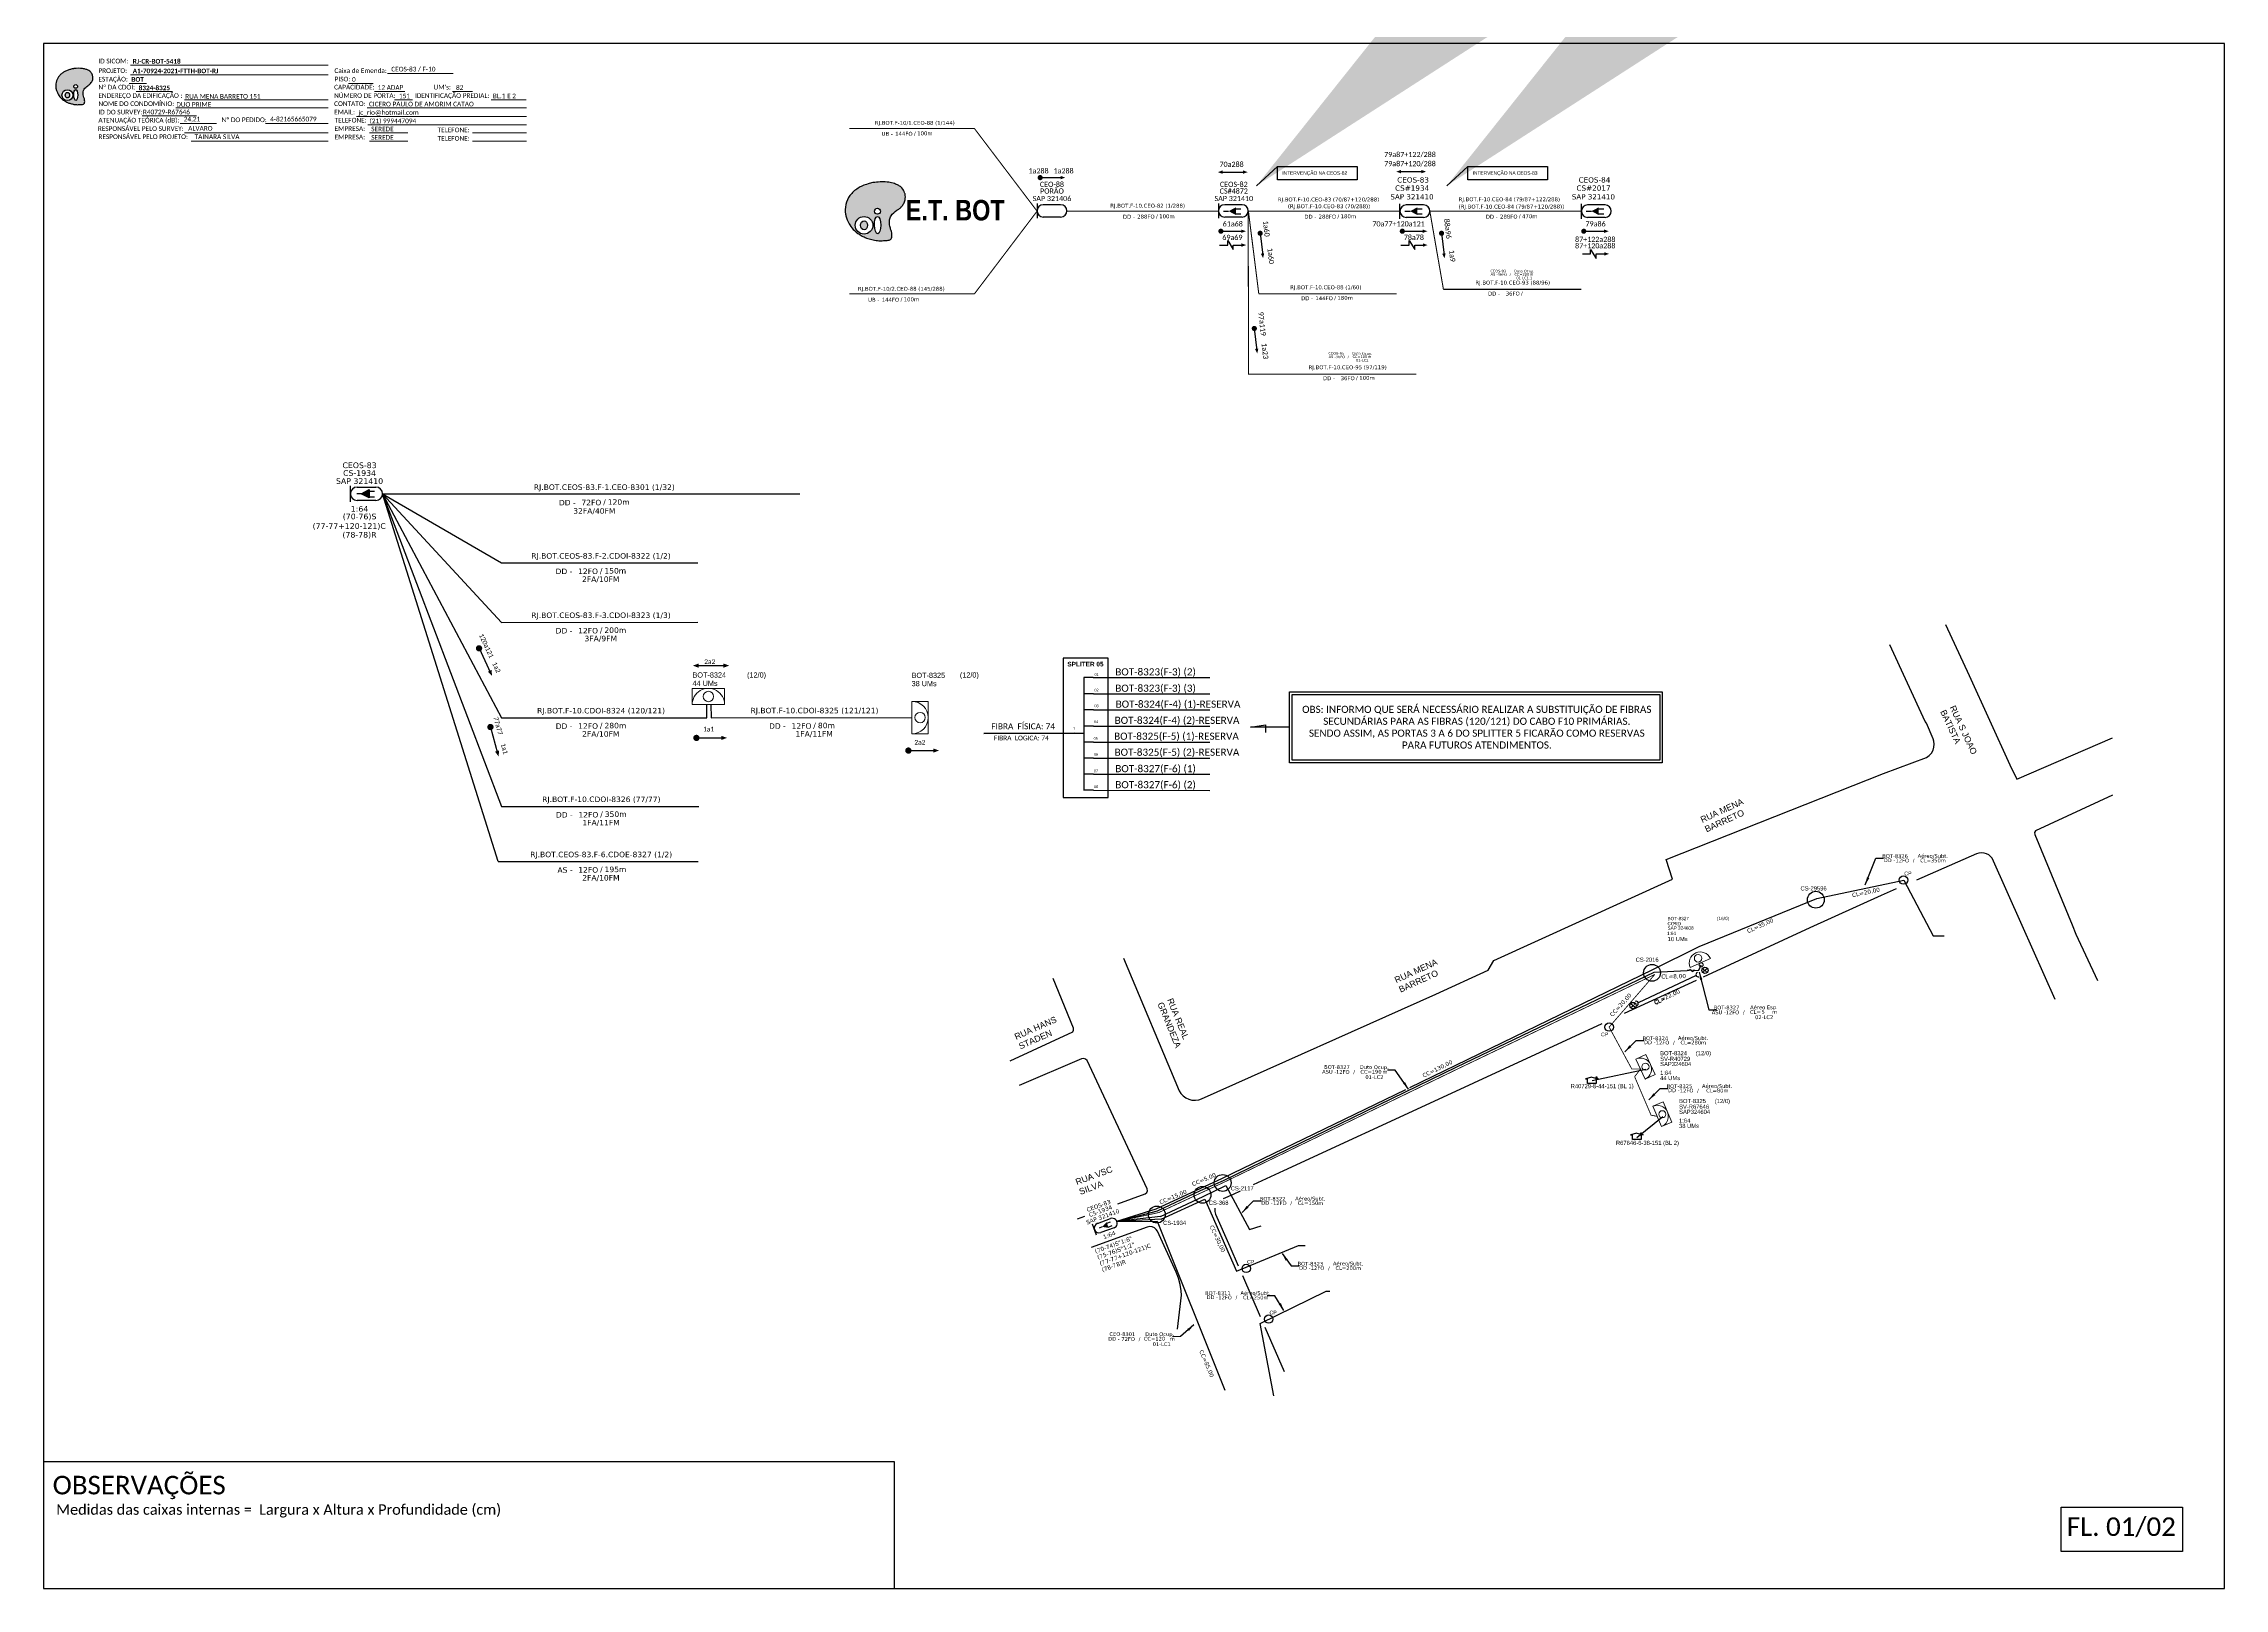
# Model space of a CAD drawing. Extents: x 1648 to 2487, y 114 to 1354.
# Drawn here: x 1648 to 2487, y 760 to 1354 of the extents above; entities that cross this region are included whole.
import ezdxf
from ezdxf.enums import TextEntityAlignment as Align

# ---------------------------------------------------------------- set-up
doc = ezdxf.new("R2010")
doc.units = 0
doc.linetypes.add('PHANTOM2', pattern=[1.25, 0.625, -0.125, 0.125, -0.125, 0.125, -0.125])
for name, color, linetype in [('10.4-Postes', 1, 'Continuous'), ('20.4-CEOS', 1, 'Continuous'), ('20.5-CABO AÉREO', 1, 'Continuous'), ('20.5-CEO', 1, 'Continuous'), ('CAP a instalar', 1, 'Continuous'), ('celulas gpon', 7, 'Continuous'), ('E.T.', 7, 'Continuous'), ('label_cabos', 7, 'Continuous'), ('Legenda', 1, 'Continuous'), ('locais', 7, 'Continuous'), ('locais legendas', 7, 'Continuous'), ('QUADRA', 7, 'Continuous'), ('SETA', 7, 'Continuous'), ('Subida Lateral', 5, 'Continuous'), ('surveys', 7, 'Continuous'), ('surveys legendas', 7, 'Continuous')]:
    doc.layers.add(name, color=color, linetype=linetype)
for name, color, linetype, lineweight in [("20.0-LEGENDA DOS CDO'S", 1, 'Continuous', 0), ('20.1-CDO_INTERIOR', 1, 'Continuous', 0), ('20.2-CDO_POSTE', 1, 'Continuous', 5), ('20.6-CORDOALHA_SUPORTE', 7, 'Continuous', 25), ('40.1-ETIQUETAS', 1, 'Continuous', 20), ('CORDOALHA_SUPORTE', 7, 'Continuous', 25), ('Segmento Logradouro Texto', 7, 'Continuous', 0)]:
    doc.layers.add(name, color=color, linetype=linetype, lineweight=lineweight)
doc.layers.add('DROP DE CLIENTE', color=140, linetype='Continuous', plot=False)
doc.layers.add('EXTRA', color=50, linetype='Continuous', plot=False)
doc.styles.add('ARIAL', font='arial.ttf')
doc.styles.add('DIGICADE', font='arial.ttf')
doc.styles.add('ROMANS', font='romans')
doc.styles.add('siredit', font='verdana.ttf')
doc.styles.get("Standard").update_dxf_attribs({"font": 'arial.ttf'})
doc.styles.add('SWISS BIT', font='swisscb.ttf')
doc.styles.add('WMF-Calibri0', font='calibri.ttf')
doc.styles.add('WMF-Calibri1', font='calibrib.ttf')
doc.linetypes.add('FENCELINE1', pattern='A,0.25,-0.1,[133,ltypeshp.shx,S=0.1,R=0,X=-0.1,Y=0],-0.1,1', length=1.45)
doc.dimstyles.new('CC', dxfattribs={"dimtxt": 1, "dimasz": 2, "dimexe": 0.18, "dimexo": 0.0625, "dimgap": 0.09, "dimtad": 0, "dimdec": 0, "dimrnd": 1, "dimzin": 0, "dimdsep": 46, "dimtxsty": 'siredit', "dimblk": 'NONE', "dimcen": 0, "dimse1": 1, "dimse2": 1, "dimsd1": 1, "dimsd2": 1, "dimclrt": 7, "dimadec": 0, "dimazin": 0, "dimtfac": 1, "dimtdec": 0, "dimtofl": 0, "dimtmove": 0, "dimatfit": 3, "dimfxl": 0, "dimtolj": 1, "dimtzin": 0, "dimarcsym": 0})
doc.dimstyles.new('CL', dxfattribs={"dimtxt": 1, "dimasz": 2, "dimexe": 0.18, "dimexo": 0.0625, "dimgap": 0.09, "dimtad": 0, "dimdec": 0, "dimrnd": 1, "dimzin": 0, "dimdsep": 46, "dimtxsty": 'siredit', "dimblk": 'NONE', "dimcen": 0, "dimse1": 1, "dimse2": 1, "dimsd1": 1, "dimsd2": 1, "dimclrt": 7, "dimadec": 0, "dimazin": 0, "dimtfac": 1, "dimtdec": 0, "dimtofl": 0, "dimtmove": 0, "dimatfit": 3, "dimfxl": 0, "dimtolj": 1, "dimtzin": 0, "dimarcsym": 0})

# ---------------------------------------------------------------- blocks, each defined once
blk = doc.blocks.new('OI')
h = blk.add_hatch(color=40)
edge = h.paths.add_edge_path()
edge.add_spline(control_points=[(4.35, -0.67), (3.92, -0.99), (3.26, -1.5), (2.81, -2.59), (2.9, -3.5), (3.06, -4.27), (3.31, -4.85), (3.37, -5.39), (3.4, -5.88), (3.2, -6.4), (2.54, -6.61), (1.65, -6.63), (0.55, -6.67), (-0.56, -6.42), (-1.61, -6.14), (-2.77, -5.61), (-3.92, -4.77), (-4.89, -3.7), (-5.34, -2.65), (-5.6, -1.94), (-5.85, -0.96), (-5.71, 0.47), (-5.1, 2.02), (-4.14, 3.02), (-3.3, 3.61), (-2.37, 4.16), (-1.36, 4.44), (-0.56, 4.7), (0.79, 4.85), (2.24, 4.97), (3.79, 4.57), (4.67, 4.21), (5.44, 3.65), (5.76, 2.99), (6.03, 2.21), (6.01, 1.46), (5.72, 0.64), (5.31, 0.08), (4.88, -0.38), (4.51, -0.55), (4.35, -0.67)], knot_values=[0, 0, 0, 0, 1.60434, 2.417191, 3.427595, 4.282808, 4.776746, 5.304182, 5.888771, 6.258406, 6.858137, 7.79129, 8.986195, 10.124242, 11.187857, 12.242908, 13.953784, 15.414161, 16.515391, 17.349188, 17.675853, 19.552021, 21.515531, 22.568638, 23.63245, 24.621084, 25.782718, 26.745347, 27.142653, 29.870543, 31.004649, 31.921532, 32.709589, 33.801391, 34.042471, 35.192333, 35.971461, 36.628871, 37.254359, 37.836911, 37.836911, 37.836911, 37.836911], degree=3, periodic=0)
h.paths.add_polyline_path([(1.13, -0.87, -1), (-0.04, -0.87, -1)], flags=16)
edge = h.paths.add_edge_path(flags=16)
edge.add_ellipse((0.56, -3.59), major_axis=(-0.02, 1.71), ratio=0.361305, start_angle=0, end_angle=360)
h.paths.add_polyline_path([(-0.36, -3.62, -1), (-3.8, -3.62, -1)], flags=16)
edge = h.paths.add_edge_path(flags=0)
edge.add_ellipse((-2.08, -3.62), major_axis=(0, 0.885), ratio=0.758294, start_angle=0, end_angle=360)
at = {"color": 40}
for centre, radius in [((-2.08, -3.62), 1.72), ((0.54, -0.87), 0.587)]:
    blk.add_circle(centre, radius, dxfattribs=at)
blk.add_ellipse((-2.08, -3.62), major_axis=(0, 0.885), ratio=0.758294, start_param=-3.141592653589792, end_param=3.141592653589792, dxfattribs=at)
blk.add_ellipse((0.56, -3.59), major_axis=(-0.02, 1.71), ratio=0.361305, dxfattribs=at)
at = {"color": 40, "start_tangent": (-0.800898, -0.598801), "end_tangent": (-0.800898, -0.598801)}
blk.add_spline([(4.35, -0.67), (3.2, -1.78), (2.9, -2.54), (2.92, -3.55), (3.12, -4.38), (3.28, -4.85), (3.37, -5.37), (3.35, -5.95), (3.2, -6.29), (2.66, -6.55), (1.73, -6.63), (0.54, -6.62), (-0.58, -6.41), (-1.6, -6.11), (-2.56, -5.67), (-3.95, -4.67), (-4.89, -3.56), (-5.37, -2.56), (-5.64, -1.78), (-5.72, -1.46), (-5.63, 0.42), (-4.84, 2.22), (-4.13, 2.99), (-3.27, 3.62), (-2.4, 4.09), (-1.3, 4.47), (-0.37, 4.72), (0.02, 4.77), (2.75, 4.8), (3.85, 4.53), (4.69, 4.16), (5.31, 3.68), (5.85, 2.73), (5.93, 2.5), (5.94, 1.35), (5.67, 0.62), (5.29, 0.08), (4.84, -0.36), (4.35, -0.67)], degree=3, dxfattribs=at)
blk = doc.blocks.new('ETIQUETA_RS5F')
at = {"layer": '40.1-ETIQUETAS', "color": 0, "style": 'siredit'}
blk.add_text('/', height=1.5, dxfattribs=at).set_placement((1.58, -1.95), align=Align.MIDDLE_RIGHT)
for tag, p in [('ETIQUETA_R_SECUNDARIA', (1.21, 2.1)), ('ETIQUETA_R_PRIMARIA', (1.21, 4.1)), ('F_ATIVAS/F_MORTAS', (1.14, -4.24))]:
    blk.add_attdef(tag, text='', height=1.5, dxfattribs=at).set_placement(p, align=Align.MIDDLE_CENTER)
for tag, p in [('TIPO_CABO', (-6.58, -2.12)), ('CAP_CABO', (0.4, -2.09))]:
    blk.add_attdef(tag, text='', height=1.5, dxfattribs=at).set_placement(p, align=Align.MIDDLE_RIGHT)
blk.add_attdef('METROS', text='', height=1.5, dxfattribs=at).set_placement((2.14, -1.95), align=Align.MIDDLE_LEFT)
for tag, p in [('FUSÃO_1', (0.85, -8.39)), ('FUSÃO_2', (0.85, -10.6)), ('FUSÃO_3', (0.85, -12.93)), ('FUSÃO_4', (0.85, -15.14)), ('FUSÃO_5', (0.85, -17.16))]:
    blk.add_attdef(tag, text='', height=1.5, dxfattribs=at).set_placement(p, align=Align.CENTER)
blk = doc.blocks.new('_None')
blk = doc.blocks.new('Inst CB DT OCUP CFOA-SM-AS-80-TS-36')
at = {"layer": 'label_cabos', "color": 0, "style": 'siredit'}
for tag, flags, p in [('ID_ATIVIDADE', 3, (1.31, 2.67)), ('FATOR', 1, (11.56, 2.55))]:
    blk.add_attdef(tag, text='', height=1, rotation=359.69001, dxfattribs=dict(at, flags=flags)).set_placement(p, align=Align.MIDDLE_CENTER)
for tag, p in [('TIPO_CABO', (1.76, 0)), ('DESTINO_CABO', (3.13, 1.26)), ('CABO', (4.69, -0.05)), ('/', (7.71, -0.05)), ('LANCE', (10.91, 0)), ('TIPO_CABO', (13.11, 1.24)), ('UND', (15.96, 0)), ('FID', (13.15, -1.41))]:
    blk.add_attdef(tag, text='', height=1, rotation=359.69001, dxfattribs=at).set_placement(p, align=Align.MIDDLE_CENTER)
blk.add_attdef('QTDE', (12.43, -0.47), '', height=1, rotation=359.69001, dxfattribs=at)
blk = doc.blocks.new('SURVEY_SURVEY')
for p, q in [((0, 0.0000152), (-0.0000151, 0.0000108)), ((-0.0000151, 0.0000108), (-0.0000104, 0.0000108)), ((-0.0000103, 0), (-0.0000103, 0.0000108)), ((0.0000103, 0), (-0.0000103, 0)), ((0, 0.0000152), (0.0000151, 0.0000108)), ((0.0000101, 0.0000159), (0.0000117, 0.0000159)), ((0.0000101, 0.0000123), (0.0000101, 0.0000159)), ((0.0000151, 0.0000108), (0.0000103, 0.0000108)), ((0.0000103, 0.0000108), (0.0000103, 0)), ((0.0000117, 0.0000159), (0.0000117, 0.0000119))]:
    blk.add_line(p, q)
blk = doc.blocks.new('CDOE_CT_POST_DESENHO')
at = {"color": 0}
blk.add_line((2.14, 0.39), (-2.11, 0.39), dxfattribs=at)
for centre, radius in [((0.01, 1.4), 0.733), ((0.01, 0), 0.393)]:
    blk.add_circle(centre, radius, dxfattribs=at)
blk.add_arc((0.01, 0.39), 2.12, 0, 180, dxfattribs=at)
blk = doc.blocks.new('*U75')
at = {"layer": '20.4-CEOS', "color": 7, "style": 'siredit'}
for tag, p in [('FIBRAS_SPLITTER', (0, 0)), ('FIBRAS_TOP_C', (0, -4.13)), ('RESERVA_FINAIS', (0, -5.46))]:
    blk.add_attdef(tag, p, '', height=1.01, dxfattribs=at)
for tag, p, flags in [('QTDE', (0, -9.4), 1), ('ID_ATIVIDADE', (0, -6.77), 3), ('FATOR', (0, -8.09), 1), ('FID', (0, -10.71), 1)]:
    blk.add_attdef(tag, p, '', height=1.01, dxfattribs=dict(at, flags=flags))
blk = doc.blocks.new('*U76')
at = {"layer": '20.4-CEOS', "color": 7, "style": 'siredit'}
blk.add_attdef('FIBRAS_SPLITTER', (0, 0), '', height=1.01, dxfattribs=at)
for tag, p, flags in [('QTDE', (0, -4.11), 1), ('ID_ATIVIDADE', (0, -1.48), 3), ('FATOR', (0, -2.79), 1), ('FID', (0, -5.42), 1)]:
    blk.add_attdef(tag, p, '', height=1.01, dxfattribs=dict(at, flags=flags))
blk = doc.blocks.new('Inst CDOE-16 CAIXA DIST OPT CDOE 48F_16D C_SPL_2_1_8')
at = {"layer": "20.0-LEGENDA DOS CDO'S", "color": 0, "style": 'ARIAL'}
for tag, p, height in [('FID', (0.12, 5.25), 0.8), ('1:XX', (-0.01, 1.7), 0.8), ('SAP', (0.12, 2.96), 0.8), ('CORDOALHA', (0.12, 4.02), 0.8), ('UMS', (0.14, 0.22), 1)]:
    blk.add_attdef(tag, p, '', height=height, rotation=0.118, dxfattribs=at)
at = {"layer": "20.0-LEGENDA DOS CDO'S", "color": 0}
for tag, p, style, flags in [('ID_ATIVIDADE', (0.12, 6.47), 'ARIAL', 3), ('FATOR', (7.92, 6.47), 'ARIAL', 1), ('QTDE', (0.1, -1.17), 'DIGICADE', 3)]:
    blk.add_attdef(tag, p, '', height=0.8, rotation=0.118, dxfattribs=dict(at, style=style, flags=flags))
at = {"layer": "20.0-LEGENDA DOS CDO'S", "color": 0, "style": 'ARIAL'}
blk.add_attdef('FIBRAS_UTILIZADAS', text='', height=0.8, rotation=0.118, dxfattribs=at).set_placement((8.08, 5.26), align=Align.CENTER)
blk = doc.blocks.new('Inst CORD ALUMINIO 4.8 MM 3F(sem recursos)')
at = {"color": 0, "lineweight": 0, "style": 'ROMANS'}
blk.add_attdef('FID', (-19.18, -2.21), '', height=1, dxfattribs=at)
at = {"color": 0, "lineweight": 0, "style": 'ROMANS', "flags": 3}
for tag, p in [('FATOR', (-5.2, -4.44)), ('ID_ATIVIDADE', (-5.2, -6.67))]:
    blk.add_attdef(tag, p, '', height=1, dxfattribs=at)
at = {"color": 0, "lineweight": 0, "style": 'ROMANS'}
blk.add_attdef('LANCE', text='', height=1, dxfattribs=at).set_placement((-0.54, -2.21), align=Align.RIGHT)
at = {"layer": 'label_cabos', "color": 0, "style": 'siredit'}
blk.add_attdef('QTDE', (-0.54, -2.21), '', height=1, rotation=359.69, dxfattribs=at)
blk = doc.blocks.new('LEGENDA DOS CABOS')
at = {"layer": 'EXTRA', "color": 0, "style": 'siredit'}
for tag, p in [('ID', (4.6, 0.97)), ('XX', (9.03, 0.97))]:
    blk.add_attdef(tag, text='', height=0.48, rotation=359.69001, dxfattribs=at).set_placement(p, align=Align.MIDDLE_CENTER)
at = {"layer": 'Legenda', "color": 0, "style": 'siredit'}
for tag, p in [('TIPO_CABO', (1.31, 0)), ('CABO', (4.69, -0.05)), ('/', (6.81, -0.05)), ('METROS', (10.03, -0.05))]:
    blk.add_attdef(tag, text='', height=0.8, rotation=359.69001, dxfattribs=at).set_placement(p, align=Align.MIDDLE_CENTER)
blk = doc.blocks.new('Inst CB DT OCUP CFOA-SM-DD-S-72')
at = {"layer": 'label_cabos', "color": 0, "style": 'siredit'}
for tag, flags, p in [('ID_ATIVIDADE', 3, (1.31, 2.67)), ('FATOR', 1, (11.56, 2.55))]:
    blk.add_attdef(tag, text='', height=1, rotation=359.69001, dxfattribs=dict(at, flags=flags)).set_placement(p, align=Align.MIDDLE_CENTER)
for tag, p in [('TIPO_CABO', (1.11, 0)), ('DESTINO_CABO', (3.13, 1.26)), ('CABO', (4.69, -0.05)), ('/', (7.71, -0.05)), ('LANCE', (10.41, 0.02)), ('TIPO_CABO', (13.11, 1.24)), ('UND', (16.46, 0)), ('FID', (13.65, -1.41))]:
    blk.add_attdef(tag, text='', height=1, rotation=359.69001, dxfattribs=at).set_placement(p, align=Align.MIDDLE_CENTER)
blk.add_attdef('QTDE', (11.93, -0.45), '', height=1, rotation=359.69001, dxfattribs=at)
blk = doc.blocks.new('Inst CB DT OCUP CFOA-SM-ASU-120-S-12')
at = {"layer": 'label_cabos', "color": 0, "style": 'siredit'}
for tag, flags, p in [('ID_ATIVIDADE', 3, (1.31, 2.67)), ('FATOR', 1, (11.56, 2.55))]:
    blk.add_attdef(tag, text='', height=1, rotation=359.69001, dxfattribs=dict(at, flags=flags)).set_placement(p, align=Align.MIDDLE_CENTER)
for tag, p in [('TIPO_CABO', (1.26, 0)), ('DESTINO_CABO', (3.13, 1.26)), ('CABO', (4.69, -0.05)), ('/', (7.71, -0.05)), ('LANCE', (10.91, 0)), ('TIPO_CABO', (13.11, 1.24)), ('UND', (15.96, 0)), ('FID', (13.15, -1.41))]:
    blk.add_attdef(tag, text='', height=1, rotation=359.69001, dxfattribs=at).set_placement(p, align=Align.MIDDLE_CENTER)
blk.add_attdef('QTDE', (12.43, -0.47), '', height=1, rotation=359.69001, dxfattribs=at)
blk = doc.blocks.new('Inst CB ESP CFOA-SM-ASU-120-S-12')
at = {"layer": 'label_cabos', "color": 0, "style": 'siredit'}
for tag, flags, p in [('ID_ATIVIDADE', 3, (1.31, 2.67)), ('FATOR', 1, (11.56, 2.55))]:
    blk.add_attdef(tag, text='', height=1, rotation=359.69001, dxfattribs=dict(at, flags=flags)).set_placement(p, align=Align.MIDDLE_CENTER)
for tag, p in [('TIPO_CABO', (1.26, 0)), ('DESTINO_CABO', (3.13, 1.26)), ('CABO', (4.69, -0.05)), ('/', (7.71, -0.05)), ('LANCE', (10.81, 0)), ('TIPO_CABO', (13.11, 1.24)), ('UND', (15.96, 0)), ('FID', (13.15, -1.41))]:
    blk.add_attdef(tag, text='', height=1, rotation=359.69001, dxfattribs=at).set_placement(p, align=Align.MIDDLE_CENTER)
blk.add_attdef('QTDE', (12.43, -0.47), '', height=1, rotation=359.69001, dxfattribs=at)
blk = doc.blocks.new('*U66')
at = {"color": 3}
blk.add_lwpolyline([(0.0000405, 0.000041), (0.0001936, 0.000041), (0.0001936, 0.0000158), (0.0000405, 0.0000158)], close=True, dxfattribs=at)
at = {"color": 3, "style": 'ARIAL'}
blk.add_attdef('SERVIÇO_EM_EMENDA_EXIST', text='', height=0.00000666, dxfattribs=at).set_placement((0.0001321, 0.0000254), align=Align.RIGHT)
blk.add_attdef('FID', (0.0001344, 0.0000254), '', height=0.00000666, dxfattribs=at)
at = {"layer": '10.4-Postes', "lineweight": 0, "style": 'ROMANS'}
for tag, p, flags in [('ID_ATIVIDADE', (-0.0000068, -0.0000086), 3), ('QTDE', (-0.000006, -0.000014), 3), ('FATOR', (-0.0000019, -0.0000113), 1)]:
    blk.add_attdef(tag, p, '', height=0.00000209, dxfattribs=dict(at, flags=flags))
at = {"color": 3}
blk.add_leader([(-0.0000002, 0.0000042), (0.0000405, 0.000041)], dimstyle='CL', override={"dimgap": 0.09, "dimtad": 0}, dxfattribs=at)

msp = doc.modelspace()

# ---------------------------------------------------------------- hatches: boundary and pattern name
msp.add_hatch(color=5).paths.add_polyline_path([(1773.47, 1182.74), (1770.48, 1181.15), (1773.47, 1179.56)])

# ---------------------------------------------------------------- linework, layer by layer
at = {"color": 7, "linetype": 'Continuous'}
for p, q in [((2048.35, 1110.51), (2048.35, 1067.08)), ((2051.86, 1110.51), (2048.35, 1110.51)), ((2052.04, 1104.23), (2048.53, 1104.23)), ((2052.04, 1098.04), (2048.53, 1098.04)), ((2052.04, 1091.81), (2048.53, 1091.81)), ((2044.7, 1089.08), (2048.33, 1089.08)), ((2052.04, 1085.65), (2048.53, 1085.65)), ((2052.04, 1079.49), (2048.53, 1079.49)), ((2052.04, 1073.3), (2048.53, 1073.3)), ((2052.04, 1067.12), (2048.53, 1067.12))]:
    msp.add_line(p, q, dxfattribs=at)
at = {"color": 10, "linetype": 'Continuous'}
for p, q in [((2051.86, 1110.51), (2096.81, 1110.5)), ((2052.04, 1104.23), (2096.81, 1104.21)), ((2052.04, 1098.05), (2096.81, 1098.03)), ((2052.04, 1091.83), (2096.81, 1091.81)), ((2052.04, 1085.66), (2096.81, 1085.65)), ((2052.04, 1079.5), (2096.81, 1079.48)), ((2052.04, 1073.31), (2096.81, 1073.29)), ((2052.04, 1067.12), (2096.81, 1067.11))]:
    msp.add_line(p, q, dxfattribs=at)
at = {"color": 1, "linetype": 'Continuous', "lineweight": 60}
msp.add_line((2044.7, 1089.08), (2009.91, 1088.97), dxfattribs=at)
msp.add_lwpolyline([(1648.32, 760.25), (2486.88, 760.25), (2486.88, 1354.25), (1648.32, 1354.25), (1648.32, 760.25)])
at = {"color": 7, "lineweight": 0}
for points in [[(1681.79, 1345.9), (1757.76, 1345.9)], [(1681.79, 1342.21), (1757.76, 1342.21)], [(1780.6, 1342.7), (1805.74, 1342.7)], [(1681.28, 1338.93), (1687.83, 1338.93)], [(1683.94, 1335.86), (1697.88, 1335.86)], [(1765.56, 1338.97), (1775.04, 1338.97)], [(1775.61, 1335.86), (1787.23, 1335.86)], [(1805.55, 1335.86), (1813.22, 1335.86)], [(1686.26, 1326.45), (1707.08, 1326.45)], [(1699.1, 1329.51), (1757.76, 1329.51)], [(1702.51, 1332.62), (1757.76, 1332.62)], [(1768.69, 1326.27), (1833.95, 1326.27)], [(1772.73, 1329.51), (1833.95, 1329.51)], [(1783.19, 1332.62), (1790.14, 1332.62)], [(1820.37, 1332.62), (1833.92, 1332.62)], [(1700.79, 1323.48), (1714.74, 1323.48)], [(1702.51, 1319.92), (1757.76, 1319.92)], [(1705, 1316.69), (1757.76, 1316.69)], [(1733.63, 1323.49), (1757.78, 1323.49)], [(1772.97, 1323.04), (1833.95, 1323.04)], [(1773.58, 1319.92), (1788.38, 1319.92)], [(1773.58, 1316.69), (1788.38, 1316.69)], [(1813.18, 1319.92), (1833.95, 1319.92)], [(1813.18, 1316.69), (1833.95, 1316.69)]]:
    msp.add_lwpolyline(points, dxfattribs=at)
at = {"color": 0, "const_width": 0.99}
for points in [[(2031.03, 1302.72, 1), (2032.02, 1302.72, 1)], [(2100.53, 1282.1, 1), (2101.52, 1282.1, 1)], [(2170.29, 1282.1, 1), (2171.28, 1282.1, 1)], [(2240.05, 1282.1, 1), (2241.04, 1282.1, 1)], [(2116.05, 1281.81, 1), (2116.16, 1280.83, 1)], [(2185.81, 1281.81, 1), (2185.92, 1280.83, 1)]]:
    msp.add_lwpolyline(points, format="xyb", close=True, dxfattribs=at)
at = {"color": 0}
for points in [[(2103.67, 1276.79), (2103.67, 1278.54), (2105.77, 1275.05), (2105.77, 1276.79)], [(2173.43, 1276.79), (2173.43, 1278.54), (2175.53, 1275.05), (2175.53, 1276.79)], [(2243.19, 1273.39), (2243.19, 1275.14), (2245.29, 1271.64), (2245.29, 1273.39)], [(2127.38, 1091.36), (2112.45, 1091.36), (2118.13, 1092.35), (2118.13, 1089.32)]]:
    msp.add_lwpolyline(points, dxfattribs=at)
at = {"color": 7, "const_width": 0.99}
msp.add_lwpolyline([(2113.81, 1245.21, 1), (2113.93, 1244.22, 1)], format="xyb", close=True, dxfattribs=at)
at = {"color": 5}
msp.add_lwpolyline([(1770.48, 1181.15), (1773.47, 1182.74), (1773.47, 1179.56), (1770.48, 1181.15)], dxfattribs=at)
at = {"const_width": 1.21}
for points in [[(1815.51, 1122.27, 1), (1816.02, 1121.18, 1)], [(1819.97, 1092.05, 1), (1820.29, 1090.88, 1)], [(1898.73, 1087.27, 1), (1899.94, 1087.27, 1)], [(1980.24, 1082.4, 1), (1981.45, 1082.4, 1)]]:
    msp.add_lwpolyline(points, format="xyb", close=True, dxfattribs=at)
at = {"color": 7}
msp.add_lwpolyline([(2040.38, 1064.3), (2057.66, 1064.3), (2057.66, 1117.95), (2040.38, 1117.95)], close=True, dxfattribs=at)
at = {"color": 0}
for points in [[(2127.38, 1105.02), (2270.74, 1105.02), (2270.74, 1077.71), (2127.38, 1077.71)], [(2128.38, 1104.02), (2269.74, 1104.02), (2269.74, 1078.71), (2128.38, 1078.71)]]:
    msp.add_lwpolyline(points, close=True, dxfattribs=at)
at = {"color": 7}
for points in [[(1648.39, 809.01), (1975.35, 809.01)], [(1975.35, 809.01), (1975.35, 760.25)]]:
    msp.add_lwpolyline(points, dxfattribs=at)
msp.add_lwpolyline([(2424.12, 791.52), (2470.77, 791.52), (2470.77, 774.48), (2424.12, 774.48)], close=True)
at = {"layer": '10.4-Postes', "color": 1, "linetype": 'PHANTOM2'}
for points in [[(2286.21, 998.63), (2288.09, 997.11)], [(2288.03, 998.69), (2286.26, 997.05)], [(2258.56, 985.13), (2260.44, 983.61)], [(2260.38, 985.19), (2258.61, 983.55)]]:
    msp.add_lwpolyline(points, dxfattribs=at)
at = {"layer": '10.4-Postes', "color": 1}
for centre in [(2287.15, 997.87), (2259.5, 984.37)]:
    msp.add_circle(centre, 1.21, dxfattribs=at)
at = {"layer": '20.1-CDO_INTERIOR', "color": 1, "lineweight": 18}
for points in [[(1910.19, 1106.34), (1897.69, 1106.33), (1897.69, 1100.08), (1910.19, 1100.08)], [(1988.45, 1088.84), (1988.45, 1101.34), (1982.2, 1101.34), (1982.2, 1088.84)]]:
    msp.add_lwpolyline(points, close=True, dxfattribs=at)
at = {"layer": '20.1-CDO_INTERIOR', "color": 10, "lineweight": 18}
for points in [[(2268.01, 957.89), (2264.41, 965.59), (2260.56, 963.79), (2264.16, 956.09)], [(2274.37, 939.47), (2271.09, 947.31), (2267.17, 945.67), (2270.45, 937.83)]]:
    msp.add_lwpolyline(points, close=True, dxfattribs=at)
at = {"layer": '20.1-CDO_INTERIOR', "color": 1, "lineweight": 18}
for centre in [(1903.94, 1103.21), (1985.33, 1095.09)]:
    msp.add_circle(centre, 2, dxfattribs=at)
at = {"layer": '20.1-CDO_INTERIOR', "color": 10, "lineweight": 18}
for centre in [(2264.28, 960.84), (2270.77, 942.57)]:
    msp.add_circle(centre, 1.36, dxfattribs=at)
at = {"layer": '20.1-CDO_INTERIOR', "color": 1, "lineweight": 18}
for centre, start, end in [((1903.94, 1100.08), 0.02466, 180.02466), ((1982.2, 1095.09), 270, 90)]:
    msp.add_arc(centre, 6.25, start, end, dxfattribs=at)
at = {"layer": '20.1-CDO_INTERIOR', "color": 10, "lineweight": 18}
for centre, start, end in [((2262.36, 959.94), 295.07435, 115.07435), ((2268.81, 941.75), 292.69282, 112.69282)]:
    msp.add_arc(centre, 4.25, start, end, dxfattribs=at)
at = {"layer": '20.4-CEOS', "color": 5}
for p, q in [((2178.97, 1292.21), (2172.26, 1292.21)), ((2248.73, 1292.21), (2242.02, 1292.21)), ((2178.97, 1287.43), (2172.26, 1287.43)), ((1766.28, 1178.04), (1766.28, 1184.26)), ((1768.86, 1183.73), (1776.09, 1183.73)), ((1770.48, 1181.15), (1768.74, 1181.15)), ((1776.09, 1178.57), (1768.86, 1178.57)), ((1770.48, 1181.15), (1773.46, 1181.15)), ((1773.33, 1182.17), (1775.52, 1182.17)), ((1773.33, 1180.03), (1775.52, 1180.03)), ((2053.59, 900.62), (2058.62, 902.45)), ((2059.92, 898.87), (2054.9, 897.04))]:
    msp.add_line(p, q, dxfattribs=at)
at = {"layer": '20.4-CEOS', "color": 252}
msp.add_line((2248.73, 1287.43), (2242.02, 1287.43), dxfattribs=at)
at = {"layer": '20.4-CEOS', "color": 5}
for points in [[(2169.86, 1286.93), (2169.86, 1292.7)], [(2239.62, 1286.93), (2239.62, 1292.7)], [(2171.72, 1289.82), (2173.76, 1289.82)], [(2171.72, 1289.82), (2173.76, 1289.82)], [(2176.41, 1290.77), (2178.45, 1290.77)], [(2176.41, 1290.77), (2178.45, 1290.77)], [(2176.41, 1288.78), (2178.45, 1288.78)], [(2176.41, 1288.78), (2178.45, 1288.78)], [(2241.48, 1289.82), (2243.52, 1289.82)], [(2241.48, 1289.82), (2243.52, 1289.82)], [(2246.17, 1290.77), (2248.21, 1290.77)], [(2246.17, 1290.77), (2248.21, 1290.77)], [(2246.17, 1288.78), (2248.21, 1288.78)], [(2246.17, 1288.78), (2248.21, 1288.78)], [(2053.24, 896.02), (2051.67, 900.34)], [(2055.37, 899.24), (2054.16, 898.8)], [(2057.1, 900.67), (2058.62, 901.23)], [(2057.64, 899.18), (2059.16, 899.74)]]:
    msp.add_lwpolyline(points, dxfattribs=at)
at = {"layer": '20.4-CEOS', "color": 7}
for points in [[(2101.96, 1289.82), (2104, 1289.82)], [(2101.96, 1289.82), (2104, 1289.82)], [(2106.65, 1290.77), (2108.69, 1290.77)], [(2106.65, 1290.77), (2108.69, 1290.77)], [(2106.65, 1288.78), (2108.69, 1288.78)], [(2106.65, 1288.78), (2108.69, 1288.78)]]:
    msp.add_lwpolyline(points, dxfattribs=at)
msp.add_lwpolyline([(2104, 1289.82, 0, 2.95, 0), (2106.77, 1289.82, 2.95, 2.95, 0)], format="xyseb", dxfattribs=at)
msp.add_lwpolyline([(2104, 1289.82, 0, 2.95, 0), (2106.77, 1289.82, 2.95, 2.95, 0)], format="xyseb", dxfattribs=at)
at = {"layer": '20.4-CEOS', "color": 5}
for points in [[(2173.76, 1289.82, 0, 2.95, 0), (2176.53, 1289.82, 2.95, 2.95, 0)], [(2173.76, 1289.82, 0, 2.95, 0), (2176.53, 1289.82, 2.95, 2.95, 0)], [(2243.52, 1289.82, 0, 2.95, 0), (2246.29, 1289.82, 2.95, 2.95, 0)], [(2243.52, 1289.82, 0, 2.95, 0), (2246.29, 1289.82, 2.95, 2.95, 0)], [(2055.37, 899.24, 0, 2.35, 0), (2057.45, 899.99, 2.35, 2.35, 0)]]:
    msp.add_lwpolyline(points, format="xyseb", dxfattribs=at)
for centre, radius, start, end in [((2172.26, 1289.82), 2.39, 90, 270), ((2178.97, 1289.82), 2.39, 270, 90), ((2242.02, 1289.82), 2.39, 90, 270), ((2248.73, 1289.82), 2.39, 270, 90), ((1768.86, 1181.15), 2.58, 90, 270), ((1776.09, 1181.15), 2.58, 270, 90), ((2054.24, 898.83), 1.91, 109.97538, 289.97538), ((2059.27, 900.66), 1.91, 289.97538, 109.97538)]:
    msp.add_arc(centre, radius, start, end, dxfattribs=at)
at = {"layer": '20.5-CABO AÉREO', "color": 0, "ltscale": 50, "const_width": 0.4}
for points in [[(1958.13, 1321.64), (2006.21, 1321.64), (2030.34, 1289.82)], [(1958.13, 1257.99), (2006.21, 1257.99), (2030.34, 1289.82)]]:
    msp.add_lwpolyline(points, dxfattribs=at)
at = {"layer": '20.5-CABO AÉREO', "color": 7, "ltscale": 50, "const_width": 0.4}
for points in [[(2041.84, 1289.82), (2100.1, 1289.82)], [(2111.52, 1288.87), (2111.64, 1227.2), (2176.16, 1227.2)], [(2111.6, 1289.82), (2169.86, 1289.82)], [(2111.6, 1289.82), (2115.59, 1258.05)], [(2181.36, 1289.82), (2186.59, 1259.76)], [(2115.59, 1258.05), (2168.59, 1258.05)], [(2186.59, 1259.76), (2239.63, 1259.76)]]:
    msp.add_lwpolyline(points, dxfattribs=at)
at = {"layer": '20.5-CABO AÉREO', "color": 5, "ltscale": 50, "const_width": 0.4}
msp.add_lwpolyline([(2181.36, 1289.82), (2239.62, 1289.82)], dxfattribs=at)
at = {"layer": '20.5-CEO', "color": 0}
for p, q in [((2032.73, 1292.33), (2039.4, 1292.33)), ((2039.4, 1287.56), (2032.73, 1287.56))]:
    msp.add_line(p, q, dxfattribs=at)
at = {"layer": '20.5-CEO', "color": 7}
for p, q in [((2102.48, 1292.33), (2109.16, 1292.33)), ((2109.16, 1287.56), (2102.48, 1287.56))]:
    msp.add_line(p, q, dxfattribs=at)
at = {"layer": '20.5-CEO', "color": 0}
msp.add_lwpolyline([(2030.34, 1292.82), (2030.34, 1287.07)], dxfattribs=at)
at = {"layer": '20.5-CEO', "color": 7}
msp.add_lwpolyline([(2100.1, 1292.82), (2100.1, 1287.07)], dxfattribs=at)
at = {"layer": '20.5-CEO', "color": 0}
for centre, start, end in [((2032.73, 1289.94), 90, 270), ((2039.4, 1289.94), 270, 90)]:
    msp.add_arc(centre, 2.38, start, end, dxfattribs=at)
at = {"layer": '20.5-CEO', "color": 7}
for centre, start, end in [((2102.48, 1289.94), 90, 270), ((2109.16, 1289.94), 270, 90)]:
    msp.add_arc(centre, 2.38, start, end, dxfattribs=at)
at = {"layer": 'CAP a instalar', "color": 7, "ltscale": 7}
for points in [[(1778.66, 1181.15), (1939.13, 1181.15)], [(1823.09, 1039.72), (1778.66, 1181.15)]]:
    msp.add_lwpolyline(points, dxfattribs=at)
at = {"layer": 'CAP a instalar', "color": 8, "ltscale": 7}
for points in [[(1778.66, 1181.15), (1824.33, 1154.54)], [(1778.66, 1181.15), (1824.33, 1131.71)], [(1778.66, 1181.15), (1824.33, 1060.93)], [(1824.33, 1154.54), (1899.91, 1154.57)], [(1824.33, 1131.71), (1899.87, 1131.74)], [(1824.33, 1060.93), (1900.22, 1060.96)]]:
    msp.add_lwpolyline(points, dxfattribs=at)
at = {"layer": 'CAP a instalar', "color": 1, "ltscale": 7}
for points in [[(1778.66, 1181.15), (1824.33, 1095.02)], [(1824.33, 1095.02), (1903.32, 1095.05), (1903.31, 1100.08)], [(1904.94, 1100.08), (1904.95, 1095.05), (1982.2, 1095.09)]]:
    msp.add_lwpolyline(points, dxfattribs=at)
at = {"layer": 'CAP a instalar', "color": 7, "linetype": 'FENCELINE1', "ltscale": 7}
msp.add_lwpolyline([(1823.09, 1039.72), (1899.99, 1039.76)], dxfattribs=at)
at = {"layer": 'CAP a instalar', "color": 252, "ltscale": 50}
for points in [[(2267.16, 998.18), (2284.89, 1007.04), (2330.17, 1025.53), (2363.63, 1032.62), (2374.96, 1011.13), (2379.07, 1011.11)], [(2173.73, 952.9), (2267.16, 998.18)], [(2060.99, 901.48), (2076.17, 906.16), (2101.64, 917.97), (2172.07, 952.1)], [(2077.85, 903.31), (2094.25, 910.94), (2102.87, 915.19), (2111.97, 898.24), (2116.45, 899.68)], [(2078.08, 902.21), (2078.08, 902.21), (2094.78, 909.9), (2107.03, 882.21), (2107.03, 882.21)], [(2077.85, 903.31), (2061.04, 901.31)], [(2078.08, 902.21), (2061.04, 901.31)], [(2107.03, 882.21), (2130.91, 892.12), (2133.44, 892.12)], [(2116.09, 862.11), (2141.48, 874.49), (2142.85, 874.49)], [(2121.33, 834.3), (2116.09, 862.11)]]:
    msp.add_lwpolyline(points, dxfattribs=at)
at = {"layer": 'CAP a instalar', "color": 7, "linetype": 'FENCELINE1', "ltscale": 50}
msp.add_lwpolyline([(2283.21, 997.88), (2284.78, 997.97), (2285.68, 1000.01)], dxfattribs=at)
at = {"layer": 'CAP a instalar', "color": 7, "linetype": 'FENCELINE1', "ltscale": 4}
msp.add_lwpolyline([(2061.04, 901.31), (2076.58, 905.4), (2093.21, 913.22), (2101.97, 917.08), (2191.68, 960.78), (2267.61, 997.23), (2280.37, 997.8)], dxfattribs=at)
at = {"layer": 'CAP a instalar', "color": 1, "ltscale": 50, "const_width": 0.32}
for points in [[(2192.13, 960.03), (2267.88, 996.33), (2267.88, 996.33)], [(2267.88, 996.33), (2250.3, 976.08), (2259.01, 959.99), (2262.36, 959.94)], [(2077.17, 904.78), (2093.66, 912.46), (2102.16, 916.39), (2192.13, 960.03)], [(2262.36, 959.94), (2260.11, 956.99), (2266.43, 942.21), (2268.81, 941.75)], [(2077.17, 904.78), (2061.04, 901.31)]]:
    msp.add_lwpolyline(points, dxfattribs=at)
at = {"layer": 'CAP a instalar', "color": 7, "ltscale": 50}
msp.add_lwpolyline([(2061.04, 901.31), (2076.45, 901.5), (2102.49, 836.51)], dxfattribs=at)
at = {"layer": 'CORDOALHA_SUPORTE'}
msp.add_lwpolyline([(2283.74, 995.96), (2261.46, 985.45)], dxfattribs=at)
for points in [[(2284.25, 997.05, 1), (2284.83, 995.45)], [(2260.95, 984.35, 1), (2260.37, 985.96)]]:
    msp.add_lwpolyline(points, format="xyb", dxfattribs=at)
at = {"layer": 'CORDOALHA_SUPORTE', "const_width": 0.277}
msp.add_lwpolyline([(2285.13, 996.82), (2285.12, 996.82)], dxfattribs=at)
at = {"layer": 'DROP DE CLIENTE'}
for points in [[(2243.76, 955.49), (2264.48, 959.94)], [(2260.95, 933.68), (2270.94, 941.75)]]:
    msp.add_lwpolyline(points, dxfattribs=at)
at = {"layer": 'locais', "color": 5, "linetype": 'Continuous'}
for centre, radius in [((2363.48, 1032.63), 1.62), ((2329.77, 1025.05), 3.24), ((2266.8, 996.95), 3.24), ((2250.3, 976.08), 1.62), ((2093.94, 911.6), 3.24), ((2101.71, 916.15), 3.24), ((2076.4, 903.99), 3.24), ((2110.77, 883.29), 1.62), ((2119.38, 863.8), 1.62)]:
    msp.add_circle(centre, radius, dxfattribs=at)
at = {"layer": 'QUADRA', "color": 116}
for points in [[(2379.64, 1130.91), (2388.78, 1111.3), (2404.4, 1076.97), (2407.08, 1071.38), (2443.92, 1087.32)], [(2379.64, 1130.91), (2388.78, 1111.3), (2404.4, 1076.97), (2407.08, 1071.38), (2443.92, 1087.32)], [(2063.59, 1002.63), (2085.03, 951.63), (2085.64, 950.55), (2086.46, 949.61), (2087.48, 948.85), (2088.65, 948.32), (2089.9, 948.02), (2091.21, 947.96), (2092.5, 948.15), (2093.59, 948.52), (2183.7, 988.69), (2203.82, 997.95), (2205.97, 1001.7), (2274.68, 1032.96), (2272.29, 1040.49), (2355.76, 1073.57), (2372.38, 1079.77), (2373.42, 1080.52), (2374.25, 1081.44), (2374.86, 1082.5), (2375.22, 1083.66), (2375.31, 1084.88), (2375.14, 1086.07), (2374.85, 1086.88), (2372.33, 1092.89), (2371.78, 1093.64), (2358.2, 1123.08)], [(2063.59, 1002.63), (2085.03, 951.63), (2085.64, 950.55), (2086.46, 949.61), (2087.48, 948.85), (2088.65, 948.32), (2089.9, 948.02), (2091.21, 947.96), (2092.5, 948.15), (2093.59, 948.52), (2183.7, 988.69), (2203.82, 997.95), (2205.97, 1001.7), (2274.68, 1032.96), (2272.29, 1040.49), (2355.76, 1073.57), (2372.38, 1079.77), (2373.42, 1080.52), (2374.25, 1081.44), (2374.86, 1082.5), (2375.22, 1083.66), (2375.31, 1084.88), (2375.14, 1086.07), (2374.85, 1086.88), (2372.33, 1092.89), (2371.78, 1093.64), (2358.2, 1123.08)], [(2443.92, 1065.23), (2414.21, 1051.57), (2413.88, 1050.89), (2413.95, 1050.14), (2428.33, 1015.36), (2429.81, 1011.8), (2438.08, 993.99)], [(2443.92, 1065.23), (2414.21, 1051.57), (2413.88, 1050.89), (2413.95, 1050.14), (2428.33, 1015.36), (2429.81, 1011.8), (2438.08, 993.99)], [(2421.85, 986.63), (2409.14, 1015.14), (2397.58, 1040.98), (2397, 1041.69), (2396.25, 1042.29), (2395.41, 1042.73), (2394.47, 1042.99), (2393.5, 1043.07), (2392.52, 1042.96), (2391.6, 1042.66), (2368.46, 1032.63)], [(2354.88, 1026.74), (2327.48, 1014.21), (2286.41, 995.26)], [(2360.64, 1029.23), (2354.88, 1026.74)], [(2020, 963.1), (2044.04, 974.24), (2044.37, 974.91), (2044.28, 975.66), (2036.55, 994.73)], [(2020, 963.1), (2044.04, 974.24), (2044.37, 974.91), (2044.28, 975.66), (2036.55, 994.73)], [(2283.78, 994.05), (2256.12, 981.29)], [(2247.48, 977.31), (2186.26, 949.06)], [(2061.42, 908.11), (2071.84, 911.98), (2072.48, 912.45), (2072.76, 913.14), (2072.64, 913.88), (2049.54, 963.22), (2049.01, 963.79), (2048.25, 964.04), (2047.45, 963.92), (2023.4, 953.57)], [(2186.26, 949.06), (2125.04, 920.82), (2113.38, 915.37)], [(2098.74, 906.51), (2098.66, 906.06), (2098.72, 905.16), (2099, 904.2), (2104.44, 891.73), (2107.7, 884.22)], [(2105.68, 911.76), (2101.89, 909.99)], [(2108.38, 913.03), (2105.68, 911.76)], [(2045.85, 902.33), (2048.64, 903.37)], [(2084.29, 859.87), (2085.84, 873.05), (2085.76, 874.66), (2085.38, 877.11), (2084.74, 879.53), (2083.82, 881.86), (2076.67, 897.58), (2076.19, 898.3), (2075.46, 898.9), (2074.57, 899.26), (2073.6, 899.34), (2072.64, 899.16), (2051.11, 891.29)], [(2109.3, 880.52), (2116.11, 864.85)], [(2117.89, 860.75), (2125.31, 843.66)]]:
    msp.add_lwpolyline(points, dxfattribs=at)
at = {"layer": 'SETA', "color": 0}
for points in [[(2031.53, 1302.72), (2040.04, 1302.72)], [(2101.68, 1304.83), (2110.19, 1304.83)], [(2170.28, 1305.02), (2178.79, 1305.02)], [(2100.51, 1276.79), (2103.67, 1276.79)], [(2105.77, 1276.79), (2108.93, 1276.79)], [(2116.1, 1281.32), (2117.08, 1272.87)], [(2170.27, 1276.79), (2173.43, 1276.79)], [(2170.78, 1282.1), (2179.29, 1282.1)], [(2175.53, 1276.79), (2178.69, 1276.79)], [(2185.86, 1281.32), (2186.84, 1272.87)], [(2240.54, 1282.1), (2249.05, 1282.1)], [(2240.03, 1273.39), (2243.19, 1273.39)], [(2245.29, 1273.39), (2248.45, 1273.39)]]:
    msp.add_lwpolyline(points, dxfattribs=at)
at = {"layer": 'SETA', "color": 7}
for points in [[(2101.02, 1282.1), (2109.53, 1282.1)], [(2113.87, 1244.72), (2114.85, 1236.26)]]:
    msp.add_lwpolyline(points, dxfattribs=at)
at = {"layer": 'SETA'}
for points in [[(1815.76, 1121.73), (1820.17, 1112.31)], [(1900.18, 1115.07), (1910.58, 1115.07)], [(1820.13, 1091.47), (1822.89, 1081.44)], [(1899.34, 1087.27), (1909.74, 1087.27)], [(1980.85, 1082.4), (1991.25, 1082.4)]]:
    msp.add_lwpolyline(points, dxfattribs=at)
at = {"layer": 'SETA', "color": 0}
for points in [[(2039.35, 1303.39), (2041.17, 1302.73), (2039.35, 1302.07)], [(2101.68, 1305.49), (2099.87, 1304.83), (2101.68, 1304.17)], [(2109.51, 1305.5), (2111.32, 1304.84), (2109.51, 1304.18)], [(2170.28, 1305.68), (2168.46, 1305.02), (2170.28, 1304.36)], [(2178.1, 1305.69), (2179.92, 1305.03), (2178.1, 1304.37)], [(2108.85, 1282.77), (2110.66, 1282.11), (2108.85, 1281.45)], [(2108.93, 1277.45), (2110.74, 1276.79), (2108.93, 1276.13)], [(2178.61, 1282.77), (2180.42, 1282.11), (2178.61, 1281.45)], [(2178.69, 1277.45), (2180.5, 1276.79), (2178.69, 1276.13)], [(2248.37, 1282.77), (2250.18, 1282.11), (2248.37, 1281.45)], [(2117.67, 1273.62), (2117.22, 1271.74), (2116.36, 1273.47)], [(2187.43, 1273.62), (2186.98, 1271.74), (2186.12, 1273.47)], [(2248.45, 1274.05), (2250.26, 1273.39), (2248.45, 1272.73)]]:
    msp.add_solid(points, dxfattribs=at)
at = {"layer": 'SETA', "color": 7}
msp.add_solid([(2115.44, 1237.02), (2114.99, 1235.14), (2114.13, 1236.86)], dxfattribs=at)
at = {"layer": 'SETA'}
for points in [[(1900.18, 1114.26), (1897.97, 1115.07), (1900.18, 1115.87)], [(1909.75, 1115.89), (1911.97, 1115.08), (1909.75, 1114.28)], [(1820.56, 1113.41), (1820.77, 1111.06), (1819.1, 1112.73)], [(1823.46, 1082.46), (1823.27, 1080.11), (1821.91, 1082.03)], [(1908.91, 1088.09), (1911.12, 1087.28), (1908.91, 1086.48)], [(1990.42, 1083.23), (1992.63, 1082.42), (1990.42, 1081.61)]]:
    msp.add_solid(points, dxfattribs=at)
at = {"layer": 'Subida Lateral', "color": 5}
msp.add_lwpolyline([(2283.21, 997.88), (2282.45, 997.86), (2282.43, 997.27), (2281.29, 998.17), (2281.22, 997.83), (2280.37, 997.8)], dxfattribs=at)

# ---------------------------------------------------------------- block references
at = {"color": 7, "xscale": 1.213923925163967, "yscale": 1.213923925163967, "zscale": 1.213923925163967, "rotation": 0.1532896023949059}
msp.add_blockref('OI', (1659.99, 1338.83), dxfattribs=at)
at = {"color": 0, "lineweight": 0, "xscale": 199999.9999999376, "yscale": 199999.9999999367, "zscale": 199999.9999999376}
for p, values in [((2114.74, 1298.75), {'SERVIÇO_EM_EMENDA_EXIST': 'INTERVENÇÃO NA', 'FID': 'CEOS-82'}), ((2187.93, 1298.75), {'SERVIÇO_EM_EMENDA_EXIST': 'INTERVENÇÃO NA', 'FID': 'CEOS-83'})]:
    msp.add_blockref('*U66', p, dxfattribs=at).add_auto_attribs(values)
at = {"color": 0, "lineweight": 0}
ref = msp.add_blockref('Inst CORD ALUMINIO 4.8 MM 3F(sem recursos)', (2271.3, 990.16), dxfattribs=dict(at, xscale=1.599999999958791, yscale=1.600000000064973, zscale=1.6, rotation=25.72656707029036))
ref.add_attrib('QTDE', '22,00', (2272.07, 986.6), dxfattribs={"layer": '20.6-CORDOALHA_SUPORTE', "color": 0, "height": 1.6, "rotation": 25.41657, "style": 'siredit'})
ref.add_attrib('LANCE', 'CL=', dxfattribs={"layer": '20.6-CORDOALHA_SUPORTE', "color": 0, "lineweight": 0, "height": 1.6, "rotation": 25.72657, "style": 'ROMANS'}).set_placement((2272.07, 986.6), align=Align.RIGHT)
ref = msp.add_blockref('Inst CB DT OCUP CFOA-SM-DD-S-72', (2058.61, 856.21), dxfattribs=dict(at, xscale=1.44, yscale=1.44, zscale=1.44))
ref.add_attrib('DESTINO_CABO', 'CEO-8301', dxfattribs={"layer": 'label_cabos', "color": 0, "height": 1.44, "rotation": 359.69001, "style": 'siredit'}).set_placement((2063.12, 858.03), align=Align.MIDDLE_CENTER)
ref.add_attrib('TIPO_CABO', 'Duto Ocup.', dxfattribs={"layer": 'label_cabos', "color": 0, "height": 1.44, "rotation": 359.69001, "style": 'siredit'}).set_placement((2077.48, 858.01), align=Align.MIDDLE_CENTER)
ref.add_attrib('/', '/', dxfattribs={"layer": 'label_cabos', "color": 0, "height": 1.44, "rotation": 359.69001, "style": 'siredit'}).set_placement((2069.72, 856.14), align=Align.MIDDLE_CENTER)
ref.add_attrib('FID', '01-LC1', dxfattribs={"layer": 'label_cabos', "color": 0, "height": 1.44, "rotation": 359.69001, "style": 'siredit'}).set_placement((2078.26, 854.18), align=Align.MIDDLE_CENTER)
ref.add_attrib('LANCE', 'CC=', dxfattribs={"layer": 'label_cabos', "color": 0, "height": 1.44, "rotation": 359.69001, "style": 'siredit'}).set_placement((2073.6, 856.25), align=Align.MIDDLE_CENTER)
ref.add_attrib('UND', 'm', dxfattribs={"layer": 'label_cabos', "color": 0, "height": 1.44, "rotation": 359.69001, "style": 'siredit'}).set_placement((2082.32, 856.22), align=Align.MIDDLE_CENTER)
ref.add_attrib('CABO', '72FO', dxfattribs={"layer": 'label_cabos', "color": 0, "height": 1.44, "rotation": 359.69001, "style": 'siredit'}).set_placement((2065.36, 856.14), align=Align.MIDDLE_CENTER)
ref.add_attrib('TIPO_CABO', 'DD - ', dxfattribs={"layer": 'label_cabos', "color": 0, "height": 1.44, "rotation": 359.69001, "style": 'siredit'}).set_placement((2060.21, 856.21), align=Align.MIDDLE_CENTER)
ref.add_attrib('QTDE', '120', (2075.79, 855.56), dxfattribs={"layer": 'label_cabos', "color": 0, "height": 1.44, "rotation": 359.69001, "style": 'siredit'})
at = {"layer": "20.0-LEGENDA DOS CDO'S", "color": 7, "lineweight": 0}
ref = msp.add_blockref('Inst CDOE-16 CAIXA DIST OPT CDOE 48F_16D C_SPL_2_1_8', (2272.55, 1008.78), dxfattribs=dict(at, xscale=1.6, yscale=1.6, zscale=1.6))
ref.add_attrib('FID', 'BOT-8327', (2272.74, 1017.18), dxfattribs={"color": 0, "height": 1.28, "rotation": 0.11799, "style": 'ARIAL'})
ref.add_attrib('CORDOALHA', 'CORD', (2272.74, 1015.22), dxfattribs={"color": 0, "height": 1.28, "rotation": 0.11799, "style": 'ARIAL'})
ref.add_attrib('SAP', 'SAP 324608', (2272.74, 1013.52), dxfattribs={"color": 0, "height": 1.28, "rotation": 0.11799, "style": 'ARIAL'})
ref.add_attrib('1:XX', '1:64', (2272.53, 1011.5), dxfattribs={"color": 0, "height": 1.28, "rotation": 0.11799, "style": 'ARIAL'})
ref.add_attrib('UMS', '10 UMs', (2272.77, 1009.13), dxfattribs={"color": 0, "height": 1.6, "rotation": 0.11799, "style": 'ARIAL'})
ref.add_attrib('FIBRAS_UTILIZADAS', '(16/0)', dxfattribs={"color": 0, "height": 1.28, "rotation": 0.11799, "style": 'ARIAL'}).set_placement((2294.11, 1017.2), align=Align.CENTER)
at = {"layer": '20.2-CDO_POSTE', "color": 7, "xscale": -2.000000000166192, "yscale": -1.999999999998701, "zscale": -2, "rotation": 204.1436624815109}
msp.add_blockref('CDOE_CT_POST_DESENHO', (2285.66, 1000), dxfattribs=at)
at = {"layer": '20.4-CEOS', "color": 0, "lineweight": 0}
ref = msp.add_blockref('*U75', (2052.88, 889.03), dxfattribs=dict(at, xscale=1.599999999996018, yscale=1.59999999995418, zscale=1.6, rotation=19.97537818991623))
ref.add_attrib('FIBRAS_SPLITTER', '(70-74)S"1:8"', (2052.88, 889.03), dxfattribs={"color": 7, "height": 1.6155, "rotation": 19.97538, "style": 'siredit'})
ref.add_attrib('FIBRAS_TOP_C', '(77-77+120-121)C', (2054.69, 884.3), dxfattribs={"color": 10, "height": 1.6155, "rotation": 19.97538, "style": 'siredit'})
ref.add_attrib('RESERVA_FINAIS', '(78-78)R', (2055.51, 881.91), dxfattribs={"color": 7, "height": 1.615, "rotation": 19.97538, "style": 'siredit'})
at = {"layer": '20.4-CEOS', "color": 0, "lineweight": 0, "xscale": 1.599999999996018, "yscale": 1.59999999995418, "zscale": 1.6, "rotation": 19.97537818991623}
msp.add_blockref('*U76', (2053.79, 886.69), dxfattribs=at).add_auto_attribs({'FIBRAS_SPLITTER': '(75-76)S"1:2"'})
at = {"layer": '40.1-ETIQUETAS', "color": 0}
ref = msp.add_blockref('ETIQUETA_RS5F', (1982.12, 1321.68), dxfattribs=at)
ref.add_attrib('ETIQUETA_R_SECUNDARIA', 'RJ.BOT.F-10/1.CEO-88 (1/144)', dxfattribs={"color": 0, "height": 1.5, "style": 'siredit'}).set_placement((1983.3, 1323.78), align=Align.MIDDLE_CENTER)
ref.add_attrib('TIPO_CABO', 'UB - ', dxfattribs={"color": 0, "height": 1.5, "style": 'siredit'}).set_placement((1975.5, 1319.56), align=Align.MIDDLE_RIGHT)
ref.add_attrib('CAP_CABO', '144FO', dxfattribs={"color": 0, "height": 1.5, "style": 'siredit'}).set_placement((1982.48, 1319.58), align=Align.MIDDLE_RIGHT)
ref.add_attrib('METROS', '100m', dxfattribs={"color": 0, "height": 1.5, "style": 'siredit'}).set_placement((1984.23, 1319.72), align=Align.MIDDLE_LEFT)
ref = msp.add_blockref('ETIQUETA_RS5F', (1976.94, 1257.86), dxfattribs=at)
ref.add_attrib('ETIQUETA_R_SECUNDARIA', 'RJ.BOT.F-10/2.CEO-88 (145/288)', dxfattribs={"color": 0, "height": 1.5, "style": 'siredit'}).set_placement((1978.12, 1259.97), align=Align.MIDDLE_CENTER)
ref.add_attrib('TIPO_CABO', 'UB - ', dxfattribs={"color": 0, "height": 1.5, "style": 'siredit'}).set_placement((1970.32, 1255.75), align=Align.MIDDLE_RIGHT)
ref.add_attrib('CAP_CABO', '144FO', dxfattribs={"color": 0, "height": 1.5, "style": 'siredit'}).set_placement((1977.31, 1255.77), align=Align.MIDDLE_RIGHT)
ref.add_attrib('METROS', '100m', dxfattribs={"color": 0, "height": 1.5, "style": 'siredit'}).set_placement((1979.05, 1255.91), align=Align.MIDDLE_LEFT)
at = {"layer": 'CAP a instalar', "color": 7, "linetype": 'FENCELINE1', "ltscale": 7}
ref = msp.add_blockref('ETIQUETA_RS5F', (1862.25, 1180.73), dxfattribs=dict(at, xscale=1.411343981848631, yscale=1.411343981849711, zscale=1.411343981849999))
ref.add_attrib('ETIQUETA_R_SECUNDARIA', 'RJ.BOT.CEOS-83.F-1.CEO-8301 (1/32)', dxfattribs={"layer": '40.1-ETIQUETAS', "color": 0, "height": 2.117, "style": 'siredit'}).set_placement((1863.92, 1183.7), align=Align.MIDDLE_CENTER)
ref.add_attrib('TIPO_CABO', 'DD -', dxfattribs={"layer": '40.1-ETIQUETAS', "color": 0, "height": 2.117, "style": 'siredit'}).set_placement((1852.92, 1177.75), align=Align.MIDDLE_RIGHT)
ref.add_attrib('CAP_CABO', '72FO', dxfattribs={"layer": '40.1-ETIQUETAS', "color": 0, "height": 2.117, "style": 'siredit'}).set_placement((1862.77, 1177.78), align=Align.MIDDLE_RIGHT)
ref.add_attrib('METROS', '120m', dxfattribs={"layer": '40.1-ETIQUETAS', "color": 0, "height": 2.117, "style": 'siredit'}).set_placement((1865.24, 1177.97), align=Align.MIDDLE_LEFT)
ref.add_attrib('F_ATIVAS/F_MORTAS', '32FA/40FM', dxfattribs={"layer": '40.1-ETIQUETAS', "color": 0, "height": 2.117, "style": 'siredit'}).set_placement((1860.09, 1174.55), align=Align.MIDDLE_CENTER)
at = {"layer": 'CAP a instalar', "color": 8, "linetype": 'FENCELINE1', "ltscale": 7}
ref = msp.add_blockref('ETIQUETA_RS5F', (1860.97, 1154.3), dxfattribs=dict(at, xscale=1.411343981848631, yscale=1.411343981849711, zscale=1.411343981849999))
ref.add_attrib('ETIQUETA_R_SECUNDARIA', 'RJ.BOT.CEOS-83.F-2.CDOI-8322 (1/2)', dxfattribs={"layer": '40.1-ETIQUETAS', "color": 0, "height": 2.117, "style": 'siredit'}).set_placement((1862.64, 1157.27), align=Align.MIDDLE_CENTER)
ref.add_attrib('TIPO_CABO', 'DD -', dxfattribs={"layer": '40.1-ETIQUETAS', "color": 0, "height": 2.117, "style": 'siredit'}).set_placement((1851.63, 1151.32), align=Align.MIDDLE_RIGHT)
ref.add_attrib('CAP_CABO', '12FO', dxfattribs={"layer": '40.1-ETIQUETAS', "color": 0, "height": 2.117, "style": 'siredit'}).set_placement((1861.49, 1151.35), align=Align.MIDDLE_RIGHT)
ref.add_attrib('METROS', '150m', dxfattribs={"layer": '40.1-ETIQUETAS', "color": 0, "height": 2.117, "style": 'siredit'}).set_placement((1863.95, 1151.55), align=Align.MIDDLE_LEFT)
ref.add_attrib('F_ATIVAS/F_MORTAS', '2FA/10FM', dxfattribs={"layer": '40.1-ETIQUETAS', "color": 0, "height": 2.117, "style": 'siredit'}).set_placement((1862.54, 1148.31), align=Align.MIDDLE_CENTER)
ref = msp.add_blockref('ETIQUETA_RS5F', (1860.98, 1131.47), dxfattribs=dict(at, xscale=1.411343981848631, yscale=1.411343981849711, zscale=1.411343981849999))
ref.add_attrib('ETIQUETA_R_SECUNDARIA', 'RJ.BOT.CEOS-83.F-3.CDOI-8323 (1/3)', dxfattribs={"layer": '40.1-ETIQUETAS', "color": 0, "height": 2.117, "style": 'siredit'}).set_placement((1862.65, 1134.44), align=Align.MIDDLE_CENTER)
ref.add_attrib('TIPO_CABO', 'DD -', dxfattribs={"layer": '40.1-ETIQUETAS', "color": 0, "height": 2.117, "style": 'siredit'}).set_placement((1851.65, 1128.48), align=Align.MIDDLE_RIGHT)
ref.add_attrib('CAP_CABO', '12FO', dxfattribs={"layer": '40.1-ETIQUETAS', "color": 0, "height": 2.117, "style": 'siredit'}).set_placement((1861.5, 1128.51), align=Align.MIDDLE_RIGHT)
ref.add_attrib('METROS', '200m', dxfattribs={"layer": '40.1-ETIQUETAS', "color": 0, "height": 2.117, "style": 'siredit'}).set_placement((1863.96, 1128.71), align=Align.MIDDLE_LEFT)
ref.add_attrib('F_ATIVAS/F_MORTAS', '3FA/9FM', dxfattribs={"layer": '40.1-ETIQUETAS', "color": 0, "height": 2.117, "style": 'siredit'}).set_placement((1862.55, 1125.48), align=Align.MIDDLE_CENTER)
ref = msp.add_blockref('ETIQUETA_RS5F', (1861.11, 1060.7), dxfattribs=dict(at, xscale=1.411343981848631, yscale=1.411343981849711, zscale=1.411343981849999))
ref.add_attrib('ETIQUETA_R_SECUNDARIA', 'RJ.BOT.F-10.CDOI-8326 (77/77)', dxfattribs={"layer": '40.1-ETIQUETAS', "color": 0, "height": 2.117, "style": 'siredit'}).set_placement((1862.78, 1063.67), align=Align.MIDDLE_CENTER)
ref.add_attrib('TIPO_CABO', 'DD -', dxfattribs={"layer": '40.1-ETIQUETAS', "color": 0, "height": 2.117, "style": 'siredit'}).set_placement((1851.77, 1057.71), align=Align.MIDDLE_RIGHT)
ref.add_attrib('CAP_CABO', '12FO', dxfattribs={"layer": '40.1-ETIQUETAS', "color": 0, "height": 2.117, "style": 'siredit'}).set_placement((1861.62, 1057.74), align=Align.MIDDLE_RIGHT)
ref.add_attrib('METROS', '350m', dxfattribs={"layer": '40.1-ETIQUETAS', "color": 0, "height": 2.117, "style": 'siredit'}).set_placement((1864.09, 1057.94), align=Align.MIDDLE_LEFT)
ref.add_attrib('F_ATIVAS/F_MORTAS', '1FA/11FM', dxfattribs={"layer": '40.1-ETIQUETAS', "color": 0, "height": 2.117, "style": 'siredit'}).set_placement((1862.67, 1054.71), align=Align.MIDDLE_CENTER)
at = {"layer": 'CAP a instalar', "color": 7, "linetype": 'FENCELINE1', "ltscale": 7}
ref = msp.add_blockref('ETIQUETA_RS5F', (1861.05, 1039.49), dxfattribs=dict(at, xscale=1.411343981848631, yscale=1.411343981849711, zscale=1.411343981849999))
ref.add_attrib('ETIQUETA_R_SECUNDARIA', 'RJ.BOT.CEOS-83.F-6.CDOE-8327 (1/2)', dxfattribs={"layer": '40.1-ETIQUETAS', "color": 0, "height": 2.117, "style": 'siredit'}).set_placement((1862.72, 1042.46), align=Align.MIDDLE_CENTER)
ref.add_attrib('TIPO_CABO', 'AS -', dxfattribs={"layer": '40.1-ETIQUETAS', "color": 0, "height": 2.117, "style": 'siredit'}).set_placement((1851.71, 1036.5), align=Align.MIDDLE_RIGHT)
ref.add_attrib('CAP_CABO', '12FO', dxfattribs={"layer": '40.1-ETIQUETAS', "color": 0, "height": 2.117, "style": 'siredit'}).set_placement((1861.57, 1036.53), align=Align.MIDDLE_RIGHT)
ref.add_attrib('METROS', '195m', dxfattribs={"layer": '40.1-ETIQUETAS', "color": 0, "height": 2.117, "style": 'siredit'}).set_placement((1864.03, 1036.73), align=Align.MIDDLE_LEFT)
ref.add_attrib('F_ATIVAS/F_MORTAS', '2FA/10FM', dxfattribs={"layer": '40.1-ETIQUETAS', "color": 0, "height": 2.117, "style": 'siredit'}).set_placement((1862.62, 1033.5), align=Align.MIDDLE_CENTER)
at = {"layer": 'E.T.', "color": 7, "xscale": 1.965288924615791, "yscale": 1.965288909013879, "zscale": 1.965288907678581}
msp.add_blockref('OI', (1967.9, 1291.51), dxfattribs=at)
at = {"layer": 'label_cabos', "color": 7, "lineweight": 0}
ref = msp.add_blockref('Inst CB DT OCUP CFOA-SM-AS-80-TS-36', (2204.55, 1265.52), dxfattribs=at)
ref.add_attrib('DESTINO_CABO', 'CEOS-93', dxfattribs={"color": 0, "height": 1, "rotation": 359.69001, "style": 'siredit'}).set_placement((2207.68, 1266.78), align=Align.MIDDLE_CENTER)
ref.add_attrib('CABO', '36FO', dxfattribs={"color": 0, "height": 1, "rotation": 359.69001, "style": 'siredit'}).set_placement((2209.24, 1265.47), align=Align.MIDDLE_CENTER)
ref.add_attrib('TIPO_CABO', 'Duto Ocup.', dxfattribs={"color": 0, "height": 1, "rotation": 359.69001, "style": 'siredit'}).set_placement((2217.66, 1266.77), align=Align.MIDDLE_CENTER)
ref.add_attrib('/', '/', dxfattribs={"color": 0, "height": 1, "rotation": 359.69001, "style": 'siredit'}).set_placement((2212.27, 1265.47), align=Align.MIDDLE_CENTER)
ref.add_attrib('TIPO_CABO', 'AS - ', dxfattribs={"color": 0, "height": 1, "rotation": 359.69001, "style": 'siredit'}).set_placement((2206.31, 1265.52), align=Align.MIDDLE_CENTER)
ref.add_attrib('FID', '01-LC1.1', dxfattribs={"color": 0, "height": 1, "rotation": 359.69001, "style": 'siredit'}).set_placement((2217.7, 1264.11), align=Align.MIDDLE_CENTER)
ref.add_attrib('LANCE', 'CC=', dxfattribs={"color": 0, "height": 1, "rotation": 359.69001, "style": 'siredit'}).set_placement((2215.46, 1265.52), align=Align.MIDDLE_CENTER)
ref.add_attrib('QTDE', '220', (2216.98, 1265.05), dxfattribs={"color": 0, "height": 1, "rotation": 359.69001, "style": 'siredit'})
ref.add_attrib('UND', 'm', dxfattribs={"color": 0, "height": 1, "rotation": 359.69001, "style": 'siredit'}).set_placement((2220.52, 1265.52), align=Align.MIDDLE_CENTER)
ref = msp.add_blockref('Inst CB DT OCUP CFOA-SM-AS-80-TS-36', (2142.27, 1233.85), dxfattribs=at)
ref.add_attrib('DESTINO_CABO', 'CEOS-95', dxfattribs={"color": 0, "height": 1, "rotation": 359.69001, "style": 'siredit'}).set_placement((2145.4, 1235.11), align=Align.MIDDLE_CENTER)
ref.add_attrib('CABO', '36FO', dxfattribs={"color": 0, "height": 1, "rotation": 359.69001, "style": 'siredit'}).set_placement((2146.95, 1233.8), align=Align.MIDDLE_CENTER)
ref.add_attrib('TIPO_CABO', 'Duto Ocup.', dxfattribs={"color": 0, "height": 1, "rotation": 359.69001, "style": 'siredit'}).set_placement((2155.37, 1235.09), align=Align.MIDDLE_CENTER)
ref.add_attrib('/', '/', dxfattribs={"color": 0, "height": 1, "rotation": 359.69001, "style": 'siredit'}).set_placement((2149.98, 1233.8), align=Align.MIDDLE_CENTER)
ref.add_attrib('TIPO_CABO', 'AS - ', dxfattribs={"color": 0, "height": 1, "rotation": 359.69001, "style": 'siredit'}).set_placement((2144.03, 1233.84), align=Align.MIDDLE_CENTER)
ref.add_attrib('FID', '01-LC1', dxfattribs={"color": 0, "height": 1, "rotation": 359.69001, "style": 'siredit'}).set_placement((2155.41, 1232.44), align=Align.MIDDLE_CENTER)
ref.add_attrib('LANCE', 'CC=', dxfattribs={"color": 0, "height": 1, "rotation": 359.69001, "style": 'siredit'}).set_placement((2153.18, 1233.85), align=Align.MIDDLE_CENTER)
ref.add_attrib('QTDE', '100', (2154.7, 1233.37), dxfattribs={"color": 0, "height": 1, "rotation": 359.69001, "style": 'siredit'})
ref.add_attrib('UND', 'm', dxfattribs={"color": 0, "height": 1, "rotation": 359.69001, "style": 'siredit'}).set_placement((2158.23, 1233.85), align=Align.MIDDLE_CENTER)
at = {"layer": 'label_cabos', "color": 0, "lineweight": 0}
ref = msp.add_blockref('LEGENDA DOS CABOS', (2354.16, 1039.47), dxfattribs=dict(at, xscale=1.440000000000009, yscale=1.440000000000009, zscale=1.440000000000009))
ref.add_attrib('ID', 'BOT-8326', dxfattribs={"color": 0, "height": 1.44, "rotation": 359.69001, "style": 'siredit'}).set_placement((2360.26, 1041.82), align=Align.MIDDLE_CENTER)
ref.add_attrib('CABO', '12FO', dxfattribs={"color": 0, "height": 1.44, "rotation": 359.69001, "style": 'siredit'}).set_placement((2363.03, 1040.16), align=Align.MIDDLE_CENTER)
ref.add_attrib('METROS', 'CL=350m', dxfattribs={"color": 0, "height": 1.44, "rotation": 359.69001, "style": 'siredit'}).set_placement((2374.83, 1040.16), align=Align.MIDDLE_CENTER)
ref.add_attrib('XX', 'Aéreo/Subt.', dxfattribs={"color": 0, "height": 1.44, "rotation": 359.69001, "style": 'siredit'}).set_placement((2374.76, 1041.88), align=Align.MIDDLE_CENTER)
ref.add_attrib('/', '/', dxfattribs={"color": 0, "height": 1.44, "rotation": 359.69001, "style": 'siredit'}).set_placement((2367.39, 1040.16), align=Align.MIDDLE_CENTER)
ref.add_attrib('TIPO_CABO', 'DD -', dxfattribs={"color": 0, "height": 1.44, "rotation": 359.69001, "style": 'siredit'}).set_placement((2358.1, 1040.22), align=Align.MIDDLE_CENTER)
at = {"layer": 'label_cabos'}
ref = msp.add_blockref('Inst CB ESP CFOA-SM-ASU-120-S-12', (2290.97, 981.74), dxfattribs=dict(at, xscale=1.439999999999996, yscale=1.439999999999996, zscale=1.439999999999996, rotation=0.4634636983025415))
ref.add_attrib('DESTINO_CABO', 'BOT-8327', dxfattribs={"color": 0, "height": 1.44, "rotation": 0.15347, "style": 'siredit'}).set_placement((2295.46, 983.59), align=Align.MIDDLE_CENTER)
ref.add_attrib('TIPO_CABO', 'Aéreo Esp.', dxfattribs={"color": 0, "height": 1.44, "rotation": 0.15347, "style": 'siredit'}).set_placement((2309.83, 983.68), align=Align.MIDDLE_CENTER)
ref.add_attrib('CABO', '12FO', dxfattribs={"color": 0, "height": 1.44, "rotation": 0.15347, "style": 'siredit'}).set_placement((2297.72, 981.72), align=Align.MIDDLE_CENTER)
ref.add_attrib('/', '/', dxfattribs={"color": 0, "height": 1.44, "rotation": 0.15347, "style": 'siredit'}).set_placement((2302.08, 981.75), align=Align.MIDDLE_CENTER)
ref.add_attrib('TIPO_CABO', 'ASU - ', dxfattribs={"color": 0, "height": 1.44, "rotation": 0.15347, "style": 'siredit'}).set_placement((2292.79, 981.75), align=Align.MIDDLE_CENTER)
ref.add_attrib('FID', '02-LC2', dxfattribs={"color": 0, "height": 1.44, "rotation": 0.15347, "style": 'siredit'}).set_placement((2309.92, 979.86), align=Align.MIDDLE_CENTER)
ref.add_attrib('LANCE', 'CL=', dxfattribs={"color": 0, "height": 1.44, "rotation": 0.15347, "style": 'siredit'}).set_placement((2306.53, 981.87), align=Align.MIDDLE_CENTER)
ref.add_attrib('QTDE', '5', (2308.87, 981.2), dxfattribs={"color": 0, "height": 1.44, "rotation": 0.15347, "style": 'siredit'})
ref.add_attrib('UND', 'm', dxfattribs={"color": 0, "height": 1.44, "rotation": 0.15347, "style": 'siredit'}).set_placement((2313.96, 981.93), align=Align.MIDDLE_CENTER)
at = {"layer": 'label_cabos', "color": 0, "lineweight": 0}
ref = msp.add_blockref('LEGENDA DOS CABOS', (2261.97, 969.45), dxfattribs=dict(at, xscale=1.440000000000009, yscale=1.440000000000009, zscale=1.440000000000009))
ref.add_attrib('ID', 'BOT-8324', dxfattribs={"color": 0, "height": 1.44, "rotation": 359.69001, "style": 'siredit'}).set_placement((2268.08, 971.79), align=Align.MIDDLE_CENTER)
ref.add_attrib('CABO', '12FO', dxfattribs={"color": 0, "height": 1.44, "rotation": 359.69001, "style": 'siredit'}).set_placement((2270.85, 970.13), align=Align.MIDDLE_CENTER)
ref.add_attrib('METROS', 'CL=280m', dxfattribs={"color": 0, "height": 1.44, "rotation": 359.69001, "style": 'siredit'}).set_placement((2282.65, 970.13), align=Align.MIDDLE_CENTER)
ref.add_attrib('XX', 'Aéreo/Subt.', dxfattribs={"color": 0, "height": 1.44, "rotation": 359.69001, "style": 'siredit'}).set_placement((2282.58, 971.86), align=Align.MIDDLE_CENTER)
ref.add_attrib('/', '/', dxfattribs={"color": 0, "height": 1.44, "rotation": 359.69001, "style": 'siredit'}).set_placement((2275.21, 970.13), align=Align.MIDDLE_CENTER)
ref.add_attrib('TIPO_CABO', 'DD -', dxfattribs={"color": 0, "height": 1.44, "rotation": 359.69001, "style": 'siredit'}).set_placement((2265.92, 970.2), align=Align.MIDDLE_CENTER)
ref = msp.add_blockref('Inst CB DT OCUP CFOA-SM-ASU-120-S-12', (2141.14, 958.89), dxfattribs=dict(at, xscale=1.439999999999998, yscale=1.439999999999998, zscale=1.439999999999998))
ref.add_attrib('DESTINO_CABO', 'BOT-8327', dxfattribs={"color": 0, "height": 1.44, "rotation": 359.69001, "style": 'siredit'}).set_placement((2145.65, 960.71), align=Align.MIDDLE_CENTER)
ref.add_attrib('CABO', '12FO', dxfattribs={"color": 0, "height": 1.44, "rotation": 359.69001, "style": 'siredit'}).set_placement((2147.88, 958.82), align=Align.MIDDLE_CENTER)
ref.add_attrib('TIPO_CABO', 'Duto Ocup.', dxfattribs={"color": 0, "height": 1.44, "rotation": 359.69001, "style": 'siredit'}).set_placement((2160.01, 960.69), align=Align.MIDDLE_CENTER)
ref.add_attrib('/', '/', dxfattribs={"color": 0, "height": 1.44, "rotation": 359.69001, "style": 'siredit'}).set_placement((2152.24, 958.82), align=Align.MIDDLE_CENTER)
ref.add_attrib('TIPO_CABO', 'ASU - ', dxfattribs={"color": 0, "height": 1.44, "rotation": 359.69001, "style": 'siredit'}).set_placement((2142.95, 958.89), align=Align.MIDDLE_CENTER)
ref.add_attrib('FID', '01-LC2', dxfattribs={"color": 0, "height": 1.44, "rotation": 359.69001, "style": 'siredit'}).set_placement((2160.07, 956.86), align=Align.MIDDLE_CENTER)
ref.add_attrib('LANCE', 'CC=', dxfattribs={"color": 0, "height": 1.44, "rotation": 359.69001, "style": 'siredit'}).set_placement((2156.85, 958.9), align=Align.MIDDLE_CENTER)
ref.add_attrib('QTDE', '190', (2159.03, 958.21), dxfattribs={"color": 0, "height": 1.44, "rotation": 359.69001, "style": 'siredit'})
ref.add_attrib('UND', 'm', dxfattribs={"color": 0, "height": 1.44, "rotation": 359.69001, "style": 'siredit'}).set_placement((2164.12, 958.9), align=Align.MIDDLE_CENTER)
ref = msp.add_blockref('LEGENDA DOS CABOS', (2271.23, 951), dxfattribs=dict(at, xscale=1.440000000000009, yscale=1.440000000000009, zscale=1.440000000000009))
ref.add_attrib('ID', 'BOT-8325', dxfattribs={"color": 0, "height": 1.44, "rotation": 359.69001, "style": 'siredit'}).set_placement((2277.33, 953.35), align=Align.MIDDLE_CENTER)
ref.add_attrib('CABO', '12FO', dxfattribs={"color": 0, "height": 1.44, "rotation": 359.69001, "style": 'siredit'}).set_placement((2280.1, 951.68), align=Align.MIDDLE_CENTER)
ref.add_attrib('METROS', 'CL=80m', dxfattribs={"color": 0, "height": 1.44, "rotation": 359.69001, "style": 'siredit'}).set_placement((2291.9, 951.68), align=Align.MIDDLE_CENTER)
ref.add_attrib('XX', 'Aéreo/Subt.', dxfattribs={"color": 0, "height": 1.44, "rotation": 359.69001, "style": 'siredit'}).set_placement((2291.83, 953.41), align=Align.MIDDLE_CENTER)
ref.add_attrib('/', '/', dxfattribs={"color": 0, "height": 1.44, "rotation": 359.69001, "style": 'siredit'}).set_placement((2284.46, 951.68), align=Align.MIDDLE_CENTER)
ref.add_attrib('TIPO_CABO', 'DD -', dxfattribs={"color": 0, "height": 1.44, "rotation": 359.69001, "style": 'siredit'}).set_placement((2275.17, 951.75), align=Align.MIDDLE_CENTER)
ref = msp.add_blockref('LEGENDA DOS CABOS', (2114.81, 907.71), dxfattribs=dict(at, xscale=1.440000000000009, yscale=1.440000000000009, zscale=1.440000000000009))
ref.add_attrib('ID', 'BOT-8322', dxfattribs={"color": 0, "height": 1.44, "rotation": 359.69001, "style": 'siredit'}).set_placement((2120.91, 910.05), align=Align.MIDDLE_CENTER)
ref.add_attrib('CABO', '12FO', dxfattribs={"color": 0, "height": 1.44, "rotation": 359.69001, "style": 'siredit'}).set_placement((2123.68, 908.39), align=Align.MIDDLE_CENTER)
ref.add_attrib('METROS', 'CL=150m', dxfattribs={"color": 0, "height": 1.44, "rotation": 359.69001, "style": 'siredit'}).set_placement((2135.48, 908.39), align=Align.MIDDLE_CENTER)
ref.add_attrib('XX', 'Aéreo/Subt.', dxfattribs={"color": 0, "height": 1.44, "rotation": 359.69001, "style": 'siredit'}).set_placement((2135.41, 910.12), align=Align.MIDDLE_CENTER)
ref.add_attrib('/', '/', dxfattribs={"color": 0, "height": 1.44, "rotation": 359.69001, "style": 'siredit'}).set_placement((2128.04, 908.39), align=Align.MIDDLE_CENTER)
ref.add_attrib('TIPO_CABO', 'DD -', dxfattribs={"color": 0, "height": 1.44, "rotation": 359.69001, "style": 'siredit'}).set_placement((2118.75, 908.46), align=Align.MIDDLE_CENTER)
ref = msp.add_blockref('LEGENDA DOS CABOS', (2129.32, 882.74), dxfattribs=dict(at, xscale=1.440000000000009, yscale=1.440000000000009, zscale=1.440000000000009))
ref.add_attrib('ID', 'BOT-8323', dxfattribs={"color": 0, "height": 1.44, "rotation": 359.69001, "style": 'siredit'}).set_placement((2135.42, 885.08), align=Align.MIDDLE_CENTER)
ref.add_attrib('CABO', '12FO', dxfattribs={"color": 0, "height": 1.44, "rotation": 359.69001, "style": 'siredit'}).set_placement((2138.2, 883.42), align=Align.MIDDLE_CENTER)
ref.add_attrib('METROS', 'CL=200m', dxfattribs={"color": 0, "height": 1.44, "rotation": 359.69001, "style": 'siredit'}).set_placement((2150, 883.42), align=Align.MIDDLE_CENTER)
ref.add_attrib('XX', 'Aéreo/Subt.', dxfattribs={"color": 0, "height": 1.44, "rotation": 359.69001, "style": 'siredit'}).set_placement((2149.92, 885.15), align=Align.MIDDLE_CENTER)
ref.add_attrib('/', '/', dxfattribs={"color": 0, "height": 1.44, "rotation": 359.69001, "style": 'siredit'}).set_placement((2142.56, 883.42), align=Align.MIDDLE_CENTER)
ref.add_attrib('TIPO_CABO', 'DD -', dxfattribs={"color": 0, "height": 1.44, "rotation": 359.69001, "style": 'siredit'}).set_placement((2133.27, 883.49), align=Align.MIDDLE_CENTER)
ref = msp.add_blockref('LEGENDA DOS CABOS', (2093.74, 871.42), dxfattribs=dict(at, xscale=1.440000000000009, yscale=1.440000000000009, zscale=1.440000000000009))
ref.add_attrib('ID', 'BOT-8311', dxfattribs={"color": 0, "height": 1.44, "rotation": 359.69001, "style": 'siredit'}).set_placement((2099.85, 873.77), align=Align.MIDDLE_CENTER)
ref.add_attrib('CABO', '12FO', dxfattribs={"color": 0, "height": 1.44, "rotation": 359.69001, "style": 'siredit'}).set_placement((2102.62, 872.11), align=Align.MIDDLE_CENTER)
ref.add_attrib('METROS', 'CL=250m', dxfattribs={"color": 0, "height": 1.44, "rotation": 359.69001, "style": 'siredit'}).set_placement((2114.42, 872.11), align=Align.MIDDLE_CENTER)
ref.add_attrib('XX', 'Aéreo/Subt.', dxfattribs={"color": 0, "height": 1.44, "rotation": 359.69001, "style": 'siredit'}).set_placement((2114.35, 873.83), align=Align.MIDDLE_CENTER)
ref.add_attrib('/', '/', dxfattribs={"color": 0, "height": 1.44, "rotation": 359.69001, "style": 'siredit'}).set_placement((2106.98, 872.11), align=Align.MIDDLE_CENTER)
ref.add_attrib('TIPO_CABO', 'DD -', dxfattribs={"color": 0, "height": 1.44, "rotation": 359.69001, "style": 'siredit'}).set_placement((2097.69, 872.18), align=Align.MIDDLE_CENTER)
at = {"layer": 'surveys', "color": 255, "xscale": 160000, "yscale": 160000, "zscale": 160000}
for p in [(2243.69, 954.44), (2260.92, 932.9)]:
    msp.add_blockref('SURVEY_SURVEY', p, dxfattribs=at)

# ---------------------------------------------------------------- texts
at = {"color": 7, "lineweight": 0, "style": 'WMF-Calibri0'}
for s, height, p in [('PROJETO:', 1.793, (1669.39, 1342.96)), ('ESTAÇÃO:', 1.793, (1669.39, 1339.68)), ('ID SICOM:', 1.793, (1669.39, 1346.65)), ('Caixa de Emenda:', 1.7927, (1760.15, 1342.96)), ('Nº DA CDOI:', 1.7927, (1669.39, 1336.61)), ('ENDEREÇO DA EDIFICAÇÃO :', 1.7927, (1669.39, 1333.37)), ('CAPACIDADE:', 1.7927, (1760.04, 1336.61)), ('NÚMERO DE PORTA:', 1.7927, (1760.04, 1333.37)), ('PISO:', 1.793, (1760.22, 1339.72)), ('IDENTIFICAÇÃO PREDIAL:', 1.7927, (1791.12, 1333.37)), ("UM's:", 1.793, (1798.28, 1336.61)), ('ATENUAÇÃO TEÓRICA (dB):', 1.7927, (1669.39, 1323.91)), ('NOME DO CONDOMÍNIO:', 1.7927, (1669.39, 1330.26)), ('ID DO SURVEY:', 1.7927, (1669.39, 1327.02)), ('Nº DO PEDIDO:', 1.7927, (1716.76, 1324.06)), ('CONTATO:', 1.793, (1760.04, 1330.26)), ('EMAIL:', 1.793, (1760.04, 1327.02)), ('TELEFONE:', 1.793, (1760.22, 1323.91)), ('RESPONSÁVEL PELO SURVEY:', 1.7927, (1669.15, 1320.67)), ('RESPONSÁVEL PELO PROJETO:', 1.7927, (1669.39, 1317.56)), ('EMPRESA:', 1.793, (1760.22, 1320.67)), ('EMPRESA:', 1.793, (1760.22, 1317.43)), ('TELEFONE:', 1.793, (1799.82, 1320.17)), ('TELEFONE:', 1.793, (1799.82, 1316.93))]:
    msp.add_text(s, height=height, dxfattribs=at).set_placement(p)
at = {"color": 7}
for s, height, style, p in [('A1-70924-2021-FTTH-BOT-RJ', 1.7927, 'WMF-Calibri1', (1682.59, 1342.86)), ('RJ-CR-BOT-5418', 1.7927, 'WMF-Calibri1', (1682.59, 1346.55)), ('CEOS-83 / F-10', 1.7927, 'WMF-Calibri0', (1782, 1343.54)), ('BOT', 1.793, 'WMF-Calibri1', (1682.07, 1339.58)), ('RUA MENA BARRETO 151', 1.7927, 'WMF-Calibri0', (1702.77, 1333.08)), ('0', 1.79, 'WMF-Calibri0', (1766.91, 1339.57)), ('12 ADAP', 1.793, 'WMF-Calibri0', (1776.78, 1336.48)), ('151', 1.793, 'WMF-Calibri0', (1784.97, 1333.22)), ('82', 1.793, 'WMF-Calibri0', (1806.9, 1336.46)), ('BL.1 E 2', 1.793, 'WMF-Calibri0', (1821.07, 1333.22)), ('R40729-R67646 ', 1.7927, 'WMF-Calibri0', (1686.52, 1327.06)), ('DUO PRIME', 1.793, 'WMF-Calibri0', (1699.36, 1329.97)), ('24,21', 1.793, 'WMF-Calibri0', (1702.19, 1324.32)), ('4-82165665079', 1.7927, 'WMF-Calibri0', (1735.44, 1324.33)), ('jc_rio@hotmail.com', 1.7927, 'WMF-Calibri0', (1769.39, 1326.87)), ('CICERO PAULO DE AMORIM CATAO', 1.7927, 'WMF-Calibri0', (1773.43, 1330.11)), ('(21) 999447094', 1.7927, 'WMF-Calibri0', (1773.68, 1323.64)), ('ALVARO', 1.793, 'WMF-Calibri0', (1703.91, 1320.76)), ('TAINARA SILVA', 1.7927, 'WMF-Calibri0', (1706.4, 1317.53)), ('SEREDE', 1.793, 'WMF-Calibri0', (1774.28, 1320.52)), ('SEREDE', 1.793, 'WMF-Calibri0', (1774.28, 1317.29)), ('OBSERVAÇÕES', 7.1308, 'WMF-Calibri0', (1651.81, 796.4))]:
    msp.add_text(s, height=height, dxfattribs=dict(at, style=style)).set_placement(p)
at = {"color": 7, "style": 'WMF-Calibri1'}
msp.add_text('8324-8325', height=1.793, dxfattribs=at).set_placement((1690.91, 1336.32), align=Align.CENTER)
at = {"color": 1, "style": 'WMF-Calibri0'}
msp.add_text('FL. 01/02', height=7.131, dxfattribs=at).set_placement((2426.29, 780.41))
at = {"color": 0, "attachment_point": 5}
for s, insert, char_height, width in [('{\\fCalibri|b0|i0|c0|p34;\\C7;70a288}', (2105.13, 1307.83), 1.98, 25.1052), ('{\\fCalibri|b0|i0|c0|p34;\\C7;CEO-88}', (2036.05, 1300.13), 1.98, 25.1052), ('{\\fCalibri|b0|i0|c0|p34;\\C7;1a288}', (2040.52, 1305.32), 1.98, 25.1052), ('{\\fCalibri|b0|i0|c0|p34;\\C7;CEOS-82}', (2105.98, 1300.13), 1.98, 25.1052), ('{\\fCalibri|b0|i0|c0|p34;\\C7;SAP 321406}', (2036.05, 1294.68), 1.98, 25.1052), ('{\\fCalibri|b0|i0|c0|p34;\\C7;PORÃO}', (2036.05, 1297.56), 1.98, 25.1052), ('\\C7;\\fCalibri|b0|i0|c0|p34;70a77\\C1;+120a121\\C7;\\P', (2169.35, 1284.93), 1.98, 25.1052), ('{\\fCalibri|b0|i0|c0|p34;\\C7;79a86}', (2245.09, 1284.93), 1.98, 25.1052), ('{\\fCalibri|b0|i0|c0|p34;\\C7;69a69}', (2105.45, 1279.73), 1.98, 25.1052), ('{\\fCalibri|b0|i0|c0|p34;\\C7;78a78}', (2175.21, 1279.73), 1.98, 25.1052), ('\\pt9;{\\fCalibri|b0|i0|c0|p34;OBS: INFORMO QUE SERÁ NECESSÁRIO REALIZAR A SUBSTITUIÇÃO DE FIBRAS SECUNDÁRIAS PARA AS FIBRAS (120/121) DO CABO F10 PRIMÁRIAS. \\PSENDO ASSIM, AS PORTAS 3 A 6 DO SPLITTER 5 FICARÃO COMO RESERVAS PARA FUTUROS ATENDIMENTOS.}', (2199.42, 1091.38), 2.74316, 137.6993)]:
    msp.add_mtext(s, dxfattribs=dict(at, insert=insert, char_height=char_height, width=width))
at = {"attachment_point": 5}
for s, insert, char_height, width in [('\\fCalibri|b0|i0|c0|p34;79a87+122/288', (2173.73, 1311.55), 1.98, 25.1052), ('{\\fArial|b1|i0|c0|p34;\\C10;SPLITER 05}', (2048.94, 1115.63), 1.7753, 17.28), ('\\C7;\\fArial|b0|i0|;\\H1.0273588255048;01 ', (2053.21, 1111.65), 1.7753, 3.5602), ('\\pxt3.2809;{\\fCalibri|b0|i0|c0|p34;\\C7;BOT-8323(F-3) (2)}', (2075.9, 1112.37), 2.7432, 40.9104), ('\\pxt3.2809;{\\fCalibri|b0|i0|c0|p34;\\C7;BOT-8323(F-3) (3)}', (2075.9, 1106.09), 2.7432, 40.9104), ('\\C7;\\fArial|b0|i0|;\\H1.0273588255048;02 ', (2053.16, 1105.65), 1.7753, 3.7582), ('\\C7;\\fArial|b0|i0|;\\H1.0273588255048;03 ', (2053.16, 1099.6), 1.7753, 3.456), ('{\\fCalibri|b0|i0|c0|p34;\\C7;FIBRA  FÍSICA: 74}', (2024.98, 1091.73), 2.2859, 34.56), ('\\C7;\\fArial|b0|i0|;\\H1.0273588255048;1', (2044.53, 1090.91), 1.7753, 1.7584), ('\\C7;\\fArial|b0|i0|;\\H1.0273588255048;04 ', (2053, 1093.46), 1.7753, 3.7582), ('{\\fCalibri|b0|i0|c0|p34;\\C7;FIBRA  LOGICA: 74}', (2024.29, 1087.24), 1.8289, 34.56), ('\\C7;\\fArial|b0|i0|;\\H1.0273588255048;05 ', (2052.88, 1087.05), 1.7753, 4.6222), ('\\C7;\\fArial|b0|i0|;\\H1.0273588255048;06 ', (2053, 1080.91), 1.7753, 3.7582), ('\\C7;\\fArial|b0|i0|;\\H1.0273588255048;07 ', (2053, 1074.55), 1.7753, 3.7582), ('\\pxt3.2809;{\\fCalibri|b0|i0|c0|p34;\\C7;BOT-8327(F-6) (1)}', (2075.9, 1075.17), 2.7432, 40.9104), ('\\C7;\\fArial|b0|i0|;\\H1.0273588255048;08 ', (2053, 1068.5), 1.7753, 3.7582), ('\\pxt3.2809;{\\fCalibri|b0|i0|c0|p34;\\C7;BOT-8327(F-6) (2)}', (2075.9, 1068.98), 2.7432, 40.9104)]:
    msp.add_mtext(s, dxfattribs=dict(at, insert=insert, char_height=char_height, width=width))
at = {"color": 5, "char_height": 1.98, "width": 25.1052, "attachment_point": 5}
for s, insert in [('{\\fCalibri|b0|i0|c0|p34;79a87+120/288}', (2173.73, 1308.03)), ('{\\fCalibri|b0|i0|c0|p34;\\C7;1a288}', (2030.9, 1305.32)), ('\\fCalibri|b0|i0|c0|p34;87+120a288', (2244.97, 1276.51))]:
    msp.add_mtext(s, dxfattribs=dict(at, insert=insert))
at = {"color": 7, "char_height": 1.98, "width": 25.1052, "attachment_point": 5}
for s, insert in [('{\\fCalibri|b0|i0|c0|p34;\\C7;SAP 321410}', (2105.98, 1294.68)), ('{\\fCalibri|b0|i0|c0|p34;\\C7;CS#4872}', (2105.98, 1297.56)), ('{\\fCalibri|b0|i0|c0|p34;\\C7;61a68}', (2105.58, 1284.93))]:
    msp.add_mtext(s, dxfattribs=dict(at, insert=insert))
at = {"color": 0, "char_height": 1.98, "width": 25.1052, "attachment_point": 5, "rotation": 276.59379}
for s, insert in [('{\\fCalibri|b0|i0|c0|p34;\\C7;1a60}', (2118.49, 1283.07)), ('{\\fCalibri|b0|i0|c0|p34;\\C7;88a96}', (2188.25, 1283.07)), ('{\\fCalibri|b0|i0|c0|p34;\\C7;1a60}', (2120.2, 1272.6)), ('{\\fCalibri|b0|i0|c0|p34;\\C7;1a9}', (2189.96, 1272.6))]:
    msp.add_mtext(s, dxfattribs=dict(at, insert=insert))
at = {"color": 1, "attachment_point": 5}
for s, insert, char_height, width in [('\\fCalibri|b0|i0|c0|p34;87+122a288', (2244.97, 1278.97), 1.98, 25.1052), ('\\C7;\\fCalibri|b0|i0|c0|p34;2a2', (1904.48, 1116.6), 1.815, 30.6841), ('\\C7;\\fCalibri|b0|i0|c0|p34;1a1', (1904.02, 1090.64), 1.815, 30.6841), ('\\C7;\\fCalibri|b0|i0|c0|p34;2a2', (1985.27, 1085.58), 1.815, 30.6841)]:
    msp.add_mtext(s, dxfattribs=dict(at, insert=insert, char_height=char_height, width=width))
at = {"color": 7, "char_height": 1.98, "width": 25.1052, "attachment_point": 5, "rotation": 276.59379}
for s, insert in [('{\\fCalibri|b0|i0|c0|p34;\\C7;97a119}', (2116.87, 1246.47)), ('{\\fCalibri|b0|i0|c0|p34;\\C7;1a23}', (2117.96, 1236))]:
    msp.add_mtext(s, dxfattribs=dict(at, insert=insert))
at = {"char_height": 1.815, "width": 30.6841, "attachment_point": 5}
for s, insert, rotation in [('\\C7;\\fCalibri|b0|i0|c0|p34;120a121', (1818.58, 1122.67), 295.08698), ('\\C7;\\fCalibri|b0|i0|c0|p34;1a2', (1822.43, 1114.39), 295.08698), ('{\\fCalibri|b0|i0|c0|p34;\\C7;77a77}', (1823.07, 1091.92), 285.37903), ('{\\fCalibri|b0|i0|c0|p34;\\C7;1a1}', (1825.47, 1083.11), 285.37903)]:
    msp.add_mtext(s, dxfattribs=dict(at, insert=insert, rotation=rotation))
at = {"color": 3, "char_height": 2.7432, "attachment_point": 5}
for s, insert, width in [('\\pt9;\\fCalibri|b0|i0|c0|p34;BOT-8324(F-4) (1)-RESERVA', (2084.54, 1099.97), 75.5558), ('\\pxt3.2809;\\fCalibri|b0|i0|c0|p34;BOT-8324(F-4) (2)-RESERVA', (2084.16, 1093.75), 78.3398), ('\\pt9;\\fCalibri|b0|i0|c0|p34;BOT-8325(F-5) (1)-RESERVA', (2083.93, 1087.64), 111.6861), ('\\pt9;\\fCalibri|b0|i0|c0|p34;BOT-8325(F-5) (2)-RESERVA', (2084.12, 1081.48), 78.3398)]:
    msp.add_mtext(s, dxfattribs=dict(at, insert=insert, width=width))
at = {"color": 7, "insert": (1653.16, 792.56), "char_height": 4, "width": 658.8434, "attachment_point": 1, "style": 'WMF-Calibri0'}
msp.add_mtext('Medidas das caixas internas =  Largura x Altura x Profundidade (cm)', dxfattribs=at)
at = {"layer": "20.0-LEGENDA DOS CDO'S", "color": 1, "linetype": 'FENCELINE1', "style": 'ARIAL'}
for s, p in [('44 UMs', (1897.85, 1107.27)), ('BOT-8324', (1897.84, 1110.48)), ('38 UMs', (1982.09, 1107.15)), ('BOT-8325', (1982.08, 1110.35))]:
    msp.add_text(s, height=2, dxfattribs=at).set_placement(p)
for p in [(1920.52, 1110.48), (2002.36, 1110.48)]:
    msp.add_text('     (12/0)', height=2.0005, dxfattribs=at).set_placement(p, align=Align.CENTER)
at = {"layer": "20.0-LEGENDA DOS CDO'S", "color": 10, "style": 'ARIAL'}
for s, p in [('SV-R40729', (2269.92, 963.07)), ('BOT-8324', (2269.92, 965.25)), ('44 UMs', (2269.9, 955.69)), ('SAP324604', (2269.92, 961.1)), ('1:64', (2269.9, 957.71)), ('SAP324604', (2277.2, 942.7)), ('1:64', (2277.18, 939.32)), ('38 UMs', (2277.18, 937.29))]:
    msp.add_text(s, height=1.6, rotation=359.97241, dxfattribs=at).set_placement(p)
msp.add_text('    (12/0)', height=1.6, rotation=359.97241, dxfattribs=at).set_placement((2285.34, 965.25), align=Align.CENTER)
at = {"layer": "20.0-LEGENDA DOS CDO'S", "color": 1, "style": 'ARIAL'}
for s, p in [('BOT-8325', (2277.2, 946.86)), ('SV-R67646 ', (2277.2, 944.68))]:
    msp.add_text(s, height=1.6, rotation=359.97241, dxfattribs=at).set_placement(p)
msp.add_text('    (12/0)', height=1.6, rotation=359.97241, dxfattribs=at).set_placement((2292.62, 946.85), align=Align.CENTER)
at = {"layer": '20.4-CEOS', "color": 0, "style": 'siredit'}
for s, height, p in [('CEOS-83', 2.028, (2174.91, 1301.84)), ('CEOS-84', 2.028, (2244.67, 1301.84)), ('SAP 321410', 2, (2174.5, 1295.34)), ('CS#1934', 2.028, (2174.54, 1298.71)), ('SAP 321410', 2, (2244.26, 1295.34)), ('CS#2017', 2.028, (2244.3, 1298.71))]:
    msp.add_text(s, height=height, dxfattribs=at).set_placement(p, align=Align.MIDDLE_CENTER)
at = {"layer": '20.4-CEOS', "color": 5, "style": 'siredit'}
for s, p in [('CEOS-83', (1769.81, 1193.2)), ('SAP 321410', (1769.81, 1187.13)), ('CS-1934', (1769.81, 1190.23)), ('1:64', (1769.81, 1176.44)), ('(78-78)R', (1769.79, 1166.48)), ('(70-76)S', (1769.81, 1173.52))]:
    msp.add_text(s, height=2.183, dxfattribs=at).set_placement(p, align=Align.TOP_CENTER)
at = {"layer": '20.4-CEOS', "color": 1, "style": 'siredit'}
msp.add_text('(77-77+120-121)C', height=2.1826, dxfattribs=at).set_placement((1765.83, 1169.84), align=Align.TOP_CENTER)
at = {"layer": '20.4-CEOS', "color": 5, "style": 'siredit'}
for s, p in [('SAP 321410', (2055.32, 903.94)), ('CEOS-83', (2053.7, 908.16)), ('CS-1934', (2054.44, 906.12)), ('1:64', (2057.79, 896.91))]:
    msp.add_text(s, height=1.615, rotation=19.97538, dxfattribs=at).set_placement(p, align=Align.TOP_CENTER)
at = {"layer": '40.1-ETIQUETAS', "color": 7, "style": 'siredit'}
for s, p in [('RJ.BOT.F-10.CEO-82 (1/288)', (2072.84, 1291.92)), ('(RJ.BOT.F-10.CEO-83 (70/288))', (2142.6, 1291.71)), ('RJ.BOT.F-10.CEO-88 (1/60)', (2141.36, 1260.54)), ('RJ.BOT.F-10.CEO-93 (88/96)', (2213.23, 1262.34)), ('RJ.BOT.F-10.CEO-95 (97/119)', (2149.76, 1229.78))]:
    msp.add_text(s, height=1.5, dxfattribs=at).set_placement(p, align=Align.MIDDLE_CENTER)
for s, p in [('DD - ', (2068.58, 1287.7)), ('288FO', (2075.56, 1287.73)), ('/', (2076.74, 1287.86)), ('DD - ', (2138.34, 1287.7)), ('288FO', (2145.32, 1287.73)), ('/', (2146.5, 1287.86)), ('DD - ', (2208.97, 1258.12)), ('DD - ', (2137.1, 1256.32)), ('144FO', (2144.08, 1256.35)), ('/', (2145.27, 1256.49)), ('DD - ', (2145.5, 1225.56)), ('36FO', (2152.48, 1225.58)), ('/', (2153.66, 1225.72))]:
    msp.add_text(s, height=1.5, dxfattribs=at).set_placement(p, align=Align.MIDDLE_RIGHT)
for s, p in [('100m', (2077.3, 1287.86)), ('180m', (2147.06, 1287.86)), ('180m', (2145.83, 1256.49)), ('100m', (2154.23, 1225.72))]:
    msp.add_text(s, height=1.5, dxfattribs=at).set_placement(p, align=Align.MIDDLE_LEFT)
at = {"layer": '40.1-ETIQUETAS', "color": 5, "style": 'siredit'}
for s, p in [('DD - ', (2208.1, 1287.7)), ('288FO', (2215.08, 1287.73)), ('/', (2216.26, 1287.86))]:
    msp.add_text(s, height=1.5, dxfattribs=at).set_placement(p, align=Align.MIDDLE_RIGHT)
msp.add_text('470m', height=1.5, dxfattribs=at).set_placement((2216.82, 1287.86), align=Align.MIDDLE_LEFT)
at = {"layer": '40.1-ETIQUETAS', "color": 0, "style": 'siredit'}
for s, p in [('36FO', (2215.95, 1258.14)), ('/', (2217.13, 1258.28))]:
    msp.add_text(s, height=1.5, dxfattribs=at).set_placement(p, align=Align.MIDDLE_RIGHT)
at = {"layer": '40.1-ETIQUETAS', "color": 1, "linetype": 'FENCELINE1', "style": 'siredit'}
for s, p in [('RJ.BOT.F-10.CDOI-8324 (120/121)', (1862.67, 1097.75)), ('RJ.BOT.F-10.CDOI-8325 (121/121)', (1944.74, 1097.79)), ('2FA/10FM', (1862.57, 1088.79)), ('1FA/11FM', (1944.63, 1088.82))]:
    msp.add_text(s, height=2.117, dxfattribs=at).set_placement(p, align=Align.MIDDLE_CENTER)
for s, p in [('DD -', (1851.67, 1091.8)), ('12FO', (1861.52, 1091.83)), ('DD -', (1933.73, 1091.83)), ('12FO', (1943.58, 1091.86))]:
    msp.add_text(s, height=2.117, dxfattribs=at).set_placement(p, align=Align.MIDDLE_RIGHT)
at = {"layer": '40.1-ETIQUETAS', "color": 1, "style": 'siredit'}
for p in [(1863.19, 1092.02), (1945.25, 1092.06)]:
    msp.add_text('/', height=2.12, dxfattribs=at).set_placement(p, align=Align.MIDDLE_RIGHT)
at = {"layer": '40.1-ETIQUETAS', "color": 1, "linetype": 'FENCELINE1', "style": 'siredit'}
for s, p in [('280m', (1863.99, 1092.02)), ('80m', (1946.05, 1092.06))]:
    msp.add_text(s, height=2.117, dxfattribs=at).set_placement(p, align=Align.MIDDLE_LEFT)
at = {"layer": '40.1-ETIQUETAS', "color": 7, "insert": (2122.88, 1295.06), "char_height": 1.5, "width": 49.5522, "attachment_point": 1, "style": 'siredit'}
msp.add_mtext('RJ.BOT.F-10.CEO-83 (70/87+120/288)', dxfattribs=at)
at = {"layer": '40.1-ETIQUETAS', "color": 5, "insert": (2192.42, 1292.33), "char_height": 1.5, "width": 49.5522, "attachment_point": 1, "style": 'siredit'}
msp.add_mtext('(RJ.BOT.F-10.CEO-84 (79/87+120/288))', dxfattribs=at)
at = {"layer": '40.1-ETIQUETAS', "color": 1, "insert": (2192.42, 1295.13), "char_height": 1.5, "width": 49.5522, "attachment_point": 1, "style": 'siredit'}
msp.add_mtext('RJ.BOT.F-10.CEO-84 (79/87+122/288)', dxfattribs=at)
at = {"layer": 'celulas gpon', "style": 'siredit'}
for s, rotation, p in [('CL=20,00', 12.01268, (2343.9, 1025.98)), ('CL=35,00', 24.11256, (2303.75, 1012.15)), ('CL=8,00', 1.19794, (2270.37, 994.72)), ('CC=20,00', 47.88778, (2251.58, 979.91)), ('CC=130,00', 26.29175, (2179, 956.57)), ('CC=5,00', 23.00815, (2090.3, 914.84)), ('CC=15,00', 23.00815, (2077.78, 907.86)), ('CC=30,00', 295.11181, (2096.62, 899.45)), ('CC=85,00', 293.00815, (2092.64, 851.54))]:
    msp.add_text(s, height=1.6, rotation=rotation, dxfattribs=at).set_placement(p)
at = {"layer": 'E.T.', "color": 40, "style": 'SWISS BIT'}
msp.add_text('E.T. BOT', height=7.861, dxfattribs=at).set_placement((1998.86, 1286.27), align=Align.CENTER)
at = {"layer": 'locais legendas', "color": 170}
for s, height, p in [('CP', 1.44, (2363.81, 1034.43)), ('CS-29596', 1.6, (2323.89, 1028.61)), ('CS-2016', 1.6, (2260.52, 1001.19)), ('CP', 1.44, (2247.17, 972.54)), ('CS-2117', 1.6, (2104.8, 913.27)), ('CS-368', 1.6, (2096.36, 907.73)), ('CS-1934', 1.6, (2078.81, 900.01)), ('CP', 1.44, (2111.1, 885.09)), ('CP', 1.44, (2119.7, 865.59))]:
    msp.add_text(s, height=height, dxfattribs=at).set_placement(p)
at = {"layer": 'Segmento Logradouro Texto', "linetype": 'Continuous', "char_height": 2.4, "attachment_point": 1, "style": 'DIGICADE'}
for s, insert, width, rotation in [('\\fArial|b0|i0|c0|p34;\\W1.0000000000;\\T1.0000000000;\\o\\lRUA S JOAO BATISTA', (2383.36, 1100.07), 23.9258, 294.84803), ('\\fArial|b0|i0|c0|p34;\\W1.0000000000;\\T1.0000000000;\\o\\lRUA MENA BARRETO', (2285.11, 1056.77), 23.6693, 24.47381), ('\\fArial|b0|i0|c0|p34;\\W1.0000000000;\\T1.0000000000;\\o\\lRUA MENA BARRETO', (2285.11, 1056.77), 23.6693, 24.47381), ('\\fArial|b0|i0|c0|p34;\\W1.0000000000;\\T1.0000000000;\\o\\lRUA MENA BARRETO', (2167.46, 995.12), 23.6693, 24.47381), ('\\fArial|b0|i0|c0|p34;\\W1.0000000000;\\T1.0000000000;\\o\\lRUA MENA BARRETO', (2167.46, 995.12), 23.6693, 24.47381), ('\\fArial|b0|i0|c0|p34;\\W1.0000000000;\\T1.0000000000;\\o\\lRUA REAL GRANDEZA', (2082.5, 987.48), 24.6712, 292.21785), ('\\fArial|b0|i0|c0|p34;\\W1.0000000000;\\T1.0000000000;\\o\\lRUA REAL GRANDEZA', (2082.5, 987.48), 24.6712, 292.21785), ('\\fArial|b0|i0|c0|p34;\\W1.0000000000;\\T1.0000000000;\\o\\lRUA HANS STADEN', (2021.32, 973.32), 21.6829, 23.8594), ('\\fArial|b0|i0|c0|p34;\\W1.0000000000;\\T1.0000000000;\\o\\lRUA HANS STADEN', (2021.32, 973.32), 21.6829, 23.8594), ('\\fArial|b0|i0|c0|p34;\\W1.0000000000;\\T1.0000000000;\\o\\lRUA VSC SILVA', (2044.81, 917.55), 17.3457, 20.27892)]:
    msp.add_mtext(s, dxfattribs=dict(at, insert=insert, width=width, rotation=rotation))
at = {"layer": 'surveys legendas', "color": 0}
for s, p in [('R40729-8-44-151 (BL 1)', (2235.51, 952.58)), ('R67646-6-38-151 (BL 2)', (2252.92, 930.77))]:
    msp.add_text(s, height=1.6, dxfattribs=at).set_placement(p)

# ---------------------------------------------------------------- leaders
at = {"layer": 'label_cabos'}
for points in [[(2348.79, 1030.79), (2352.84, 1040.98), (2355.84, 1040.99)], [(2284.98, 997.23), (2288.6, 982.69), (2291.6, 982.71)], [(2256.34, 966.57), (2260.66, 970.95), (2263.66, 970.96)], [(2173.17, 952.18), (2168.04, 959.56), (2165.04, 959.57)], [(2265.59, 948.12), (2269.91, 952.5), (2272.91, 952.52)], [(2109.17, 904.83), (2113.49, 909.21), (2116.49, 909.22)], [(2124.55, 888.98), (2128.01, 884.24), (2131.01, 884.25)], [(2125.24, 867.13), (2121.78, 872.79), (2118.78, 872.78)], [(2090.65, 861.6), (2085.45, 857.05), (2082.45, 857.04)]]:
    msp.add_leader(points, dimstyle='CC', override={"dimasz": 3, "dimgap": 0.09, "dimtad": 0}, dxfattribs=at)

doc.saveas('drawing.dxf')
